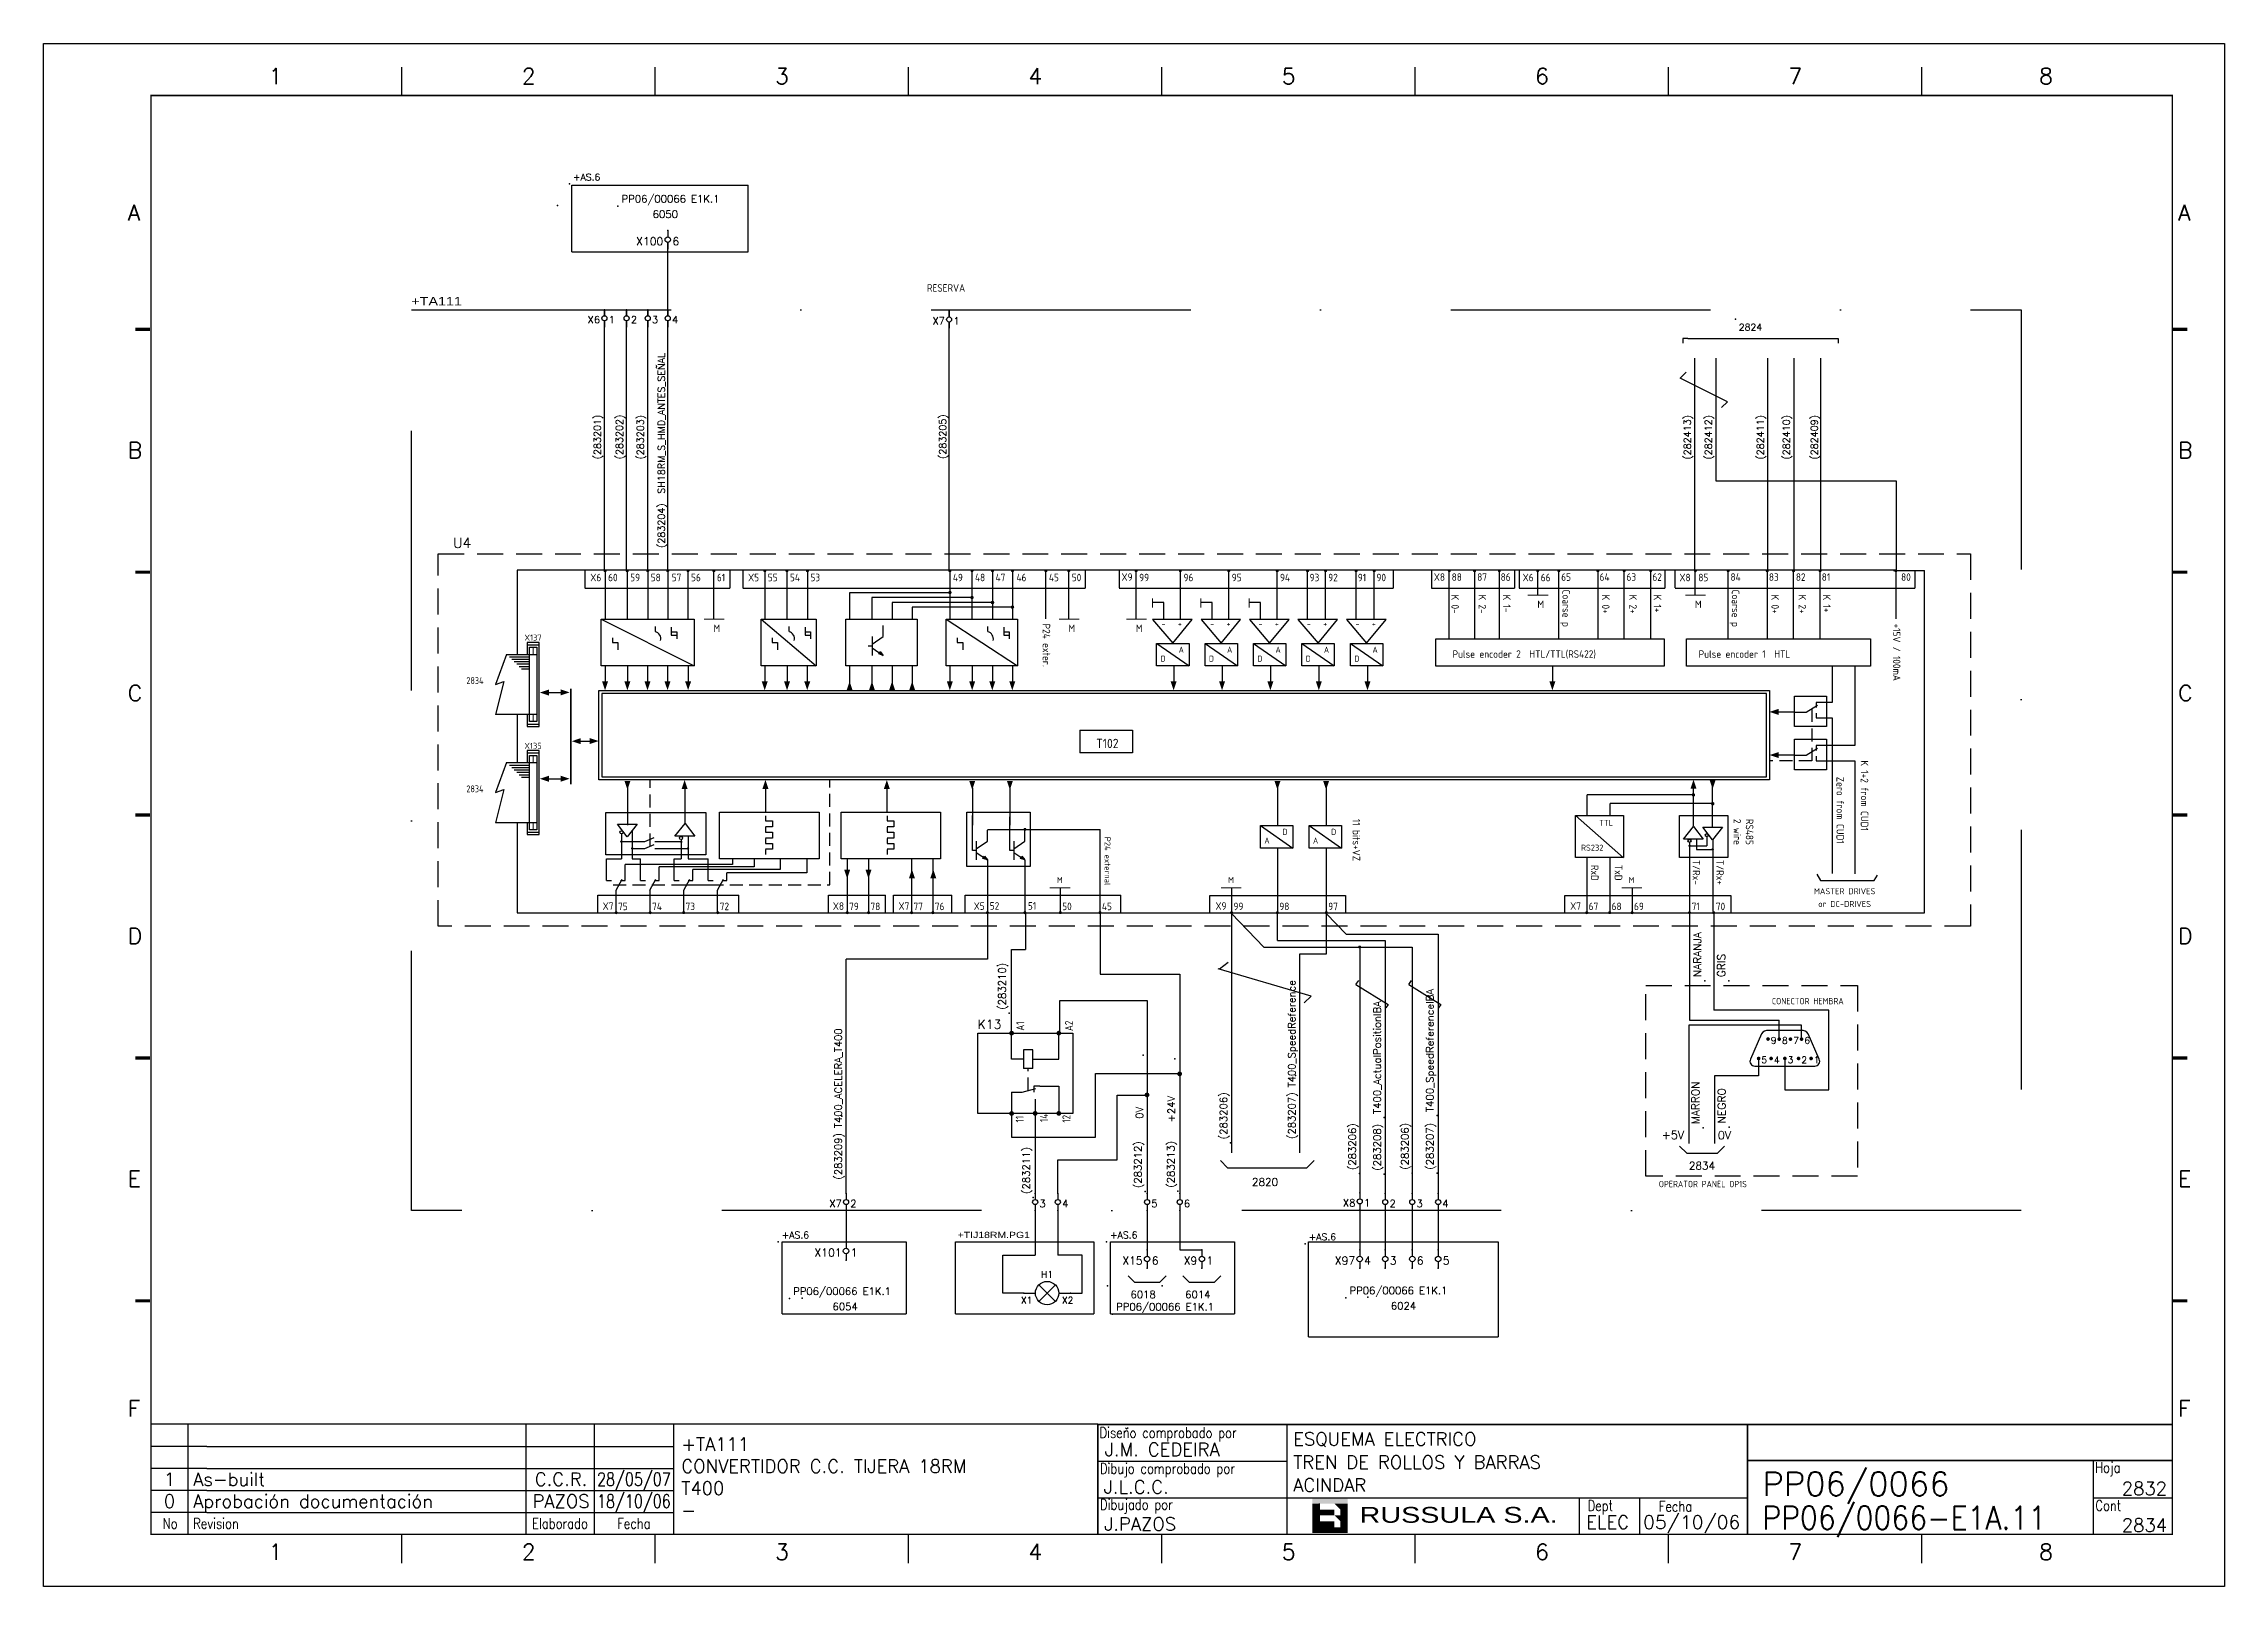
# Model space of a CAD drawing. Extents: x -4 to 416, y -4762 to 287.
# Drawn here: x -3.7 to 416.3, y -4465.2 to -4168.2 of the extents above; entities that cross this region are included whole.
import ezdxf
from ezdxf.enums import TextEntityAlignment as Align

# ---------------------------------------------------------------- set-up
doc = ezdxf.new("R2010")
doc.units = 0
doc.header["$LTSCALE"] = 10
doc.header["$MEASUREMENT"] = 0
for name, pattern in [('DASHDOT', [1, 0.5, -0.25, 0, -0.25]), ('DASHED', [0.75, 0.5, -0.25]), ('HIDDEN', [0.375, 0.25, -0.125]), ('LTY1', [0])]:
    doc.linetypes.add(name, pattern=pattern)
doc.layers.get('0').update_dxf_attribs({"linetype": 'CONTINUOUS'})
for name, color, linetype in [('1', 7, 'CONTINUOUS'), ('10', 5, 'CONTINUOUS'), ('2', 7, 'CONTINUOUS'), ('3', 8, 'CONTINUOUS'), ('6', 7, 'DASHDOT'), ('8', 1, 'CONTINUOUS'), ('9', 6, 'CONTINUOUS'), ('ATRIBUTOS', 6, 'CONTINUOUS'), ('DIBUJO', 7, 'CONTINUOUS'), ('NODE', 7, 'CONTINUOUS')]:
    doc.layers.add(name, color=color, linetype=linetype)
doc.styles.add('DIN', font='DIN.shx', dxfattribs={"width": 0.85})
doc.styles.add('HELVETICA', font='HELV.SHX')
doc.styles.add('ISO', font='ISO')
doc.styles.add('LABEL', font='SIMPLEX', dxfattribs={"width": 0.8, "height": 4})
doc.styles.add('ROMANS', font='romans')
doc.styles.get("Standard").update_dxf_attribs({"font": 'simplex'})

msp = doc.modelspace()

# ---------------------------------------------------------------- texts
at = {"style": 'ISO'}
for s, height, p in [('RESERVA', 1.445, (166.44, -4215.99)), ('X6', 1.445, (101.61, -4271.74)), ('60', 1.445, (105.04, -4271.74)), ('59', 1.445, (109.3, -4271.74)), ('58', 1.445, (113.25, -4271.74)), ('57', 1.445, (117.29, -4271.74)), ('56', 1.445, (121.01, -4271.74)), ('61', 1.445, (125.99, -4271.74)), ('X5', 1.445, (132, -4271.74)), ('55', 1.445, (135.8, -4271.74)), ('54', 1.445, (140.06, -4271.74)), ('53', 1.445, (144.01, -4271.74)), ('49', 1.445, (171.44, -4271.74)), ('48', 1.445, (175.7, -4271.74)), ('47', 1.445, (179.65, -4271.74)), ('46', 1.445, (183.69, -4271.74)), ('45', 1.445, (189.93, -4271.74)), ('50', 1.445, (194.34, -4271.74)), ('X9', 1.445, (203.92, -4271.66)), ('99', 1.445, (207.32, -4271.74)), ('96', 1.445, (215.86, -4271.74)), ('95', 1.445, (225.15, -4271.74)), ('94', 1.445, (234.44, -4271.74)), ('93', 1.445, (240.14, -4271.74)), ('92', 1.445, (243.73, -4271.74)), ('91', 1.445, (249.43, -4271.74)), ('90', 1.445, (253.02, -4271.74)), ('X8', 1.445, (264.07, -4271.66)), ('88', 1.445, (267.51, -4271.66)), ('87', 1.445, (272.42, -4271.66)), ('86', 1.445, (276.94, -4271.66)), ('X6', 1.445, (281.17, -4271.74)), ('66', 1.445, (284.66, -4271.74)), ('65', 1.445, (288.6, -4271.66)), ('64', 1.445, (295.99, -4271.66)), ('63', 1.445, (301.18, -4271.66)), ('62', 1.445, (306.16, -4271.66)), ('X8', 1.445, (311.37, -4271.74)), ('85', 1.445, (315.01, -4271.74)), ('84', 1.445, (321.21, -4271.66)), ('83', 1.445, (328.6, -4271.66)), ('82', 1.445, (333.8, -4271.66)), ('81', 1.445, (338.78, -4271.66)), ('80', 1.445, (354.06, -4271.66)), ('M', 1.45, (284.02, -4276.91)), ('M', 1.45, (314.37, -4276.91)), ('+', 1.16, (214.79, -4280.49)), ('+', 1.16, (224.12, -4280.49)), ('+', 1.16, (233.44, -4280.49)), ('+', 1.16, (242.77, -4280.49)), ('+', 1.16, (252.13, -4280.49)), ('M', 1.45, (125.35, -4281.52)), ('M', 1.45, (193.7, -4281.52)), ('M', 1.45, (206.68, -4281.52)), ('-', 1.16, (211.65, -4280.49)), ('-', 1.16, (220.98, -4280.49)), ('-', 1.16, (230.3, -4280.49)), ('-', 1.16, (239.63, -4280.49)), ('-', 1.16, (248.99, -4280.49)), ('D', 1.16, (211.43, -4287.21)), ('A', 1.16, (214.92, -4285.51)), ('D', 1.16, (220.75, -4287.21)), ('A', 1.16, (224.24, -4285.51)), ('D', 1.16, (230.08, -4287.21)), ('A', 1.16, (233.57, -4285.51)), ('D', 1.16, (239.4, -4287.21)), ('A', 1.16, (242.89, -4285.51)), ('D', 1.16, (248.76, -4287.21)), ('A', 1.16, (252.25, -4285.51)), ('Pulse encoder 2  HTL/TTL(RS422)', 1.445, (267.67, -4286.48)), ('Pulse encoder 1  HTL', 1.445, (315.07, -4286.48)), ('A', 1.16, (231.43, -4322.26)), ('D', 1.16, (234.93, -4320.56)), ('A', 1.16, (240.79, -4322.26)), ('D', 1.16, (244.29, -4320.56)), ('75', 1.445, (106.96, -4335.06)), ('74', 1.445, (113.51, -4335.06)), ('73', 1.445, (119.95, -4335.06)), ('72', 1.445, (126.54, -4335.06)), ('79', 1.445, (151.46, -4335.06)), ('78', 1.445, (155.57, -4335.06)), ('77', 1.445, (163.85, -4335.06)), ('76', 1.445, (167.96, -4335.06)), ('52', 1.445, (178.55, -4334.96)), ('51', 1.445, (185.89, -4334.96)), ('50', 1.445, (192.5, -4335.06)), ('45', 1.445, (200.14, -4335.06)), ('99', 1.445, (225.48, -4335.06)), ('98', 1.445, (234.31, -4335.06)), ('97', 1.445, (243.73, -4335.06)), ('67', 1.445, (293.89, -4335.06)), ('68', 1.445, (298.31, -4335.06)), ('69', 1.445, (302.62, -4335.06)), ('71', 1.445, (313.73, -4335.06)), ('70', 1.445, (318.38, -4335.06))]:
    msp.add_text(s, height=height, dxfattribs=at).set_placement(p)
for s, p in [('K 0-', (267.45, -4274.31)), ('K 2-', (272.7, -4274.31)), ('K 1-', (277.4, -4274.31)), ('Coarse p', (288.84, -4273.35)), ('K 0+', (296.47, -4274.31)), ('K 2+', (301.72, -4274.31)), ('K 1+', (306.42, -4274.31)), ('Coarse p', (321.46, -4273.35)), ('K 0+', (329.08, -4274.31)), ('K 2+', (334.33, -4274.31)), ('K 1+', (339.03, -4274.31)), ('P24 exter.', (188.74, -4279.88)), ('+15V / 100mA', (352.49, -4279.88)), ('K 1+2 from CUD1', (346.3, -4306.23)), ('Zero from CUD1', (341.62, -4309.36)), ('11 bits+VZ', (248.44, -4317.49)), ('2 wire', (321.8, -4317.49)), ('RS485', (324.15, -4317.49)), ('T/Rx-', (313.9, -4325.39)), ('T/Rx+', (318.47, -4325.39)), ('RxD', (294.34, -4326.34)), ('TxD', (298.91, -4326.34))]:
    msp.add_text(s, height=1.445, rotation=270, dxfattribs=at).set_placement(p)
for s, height, p in [('X137', 1.156, (90.59, -4283.16)), ('X135', 1.156, (90.59, -4304)), ('T102', 1.806, (201.19, -4303.87)), ('TTL', 1.156, (297.24, -4318.83)), ('RS232', 1.156, (294.57, -4323.61)), ('M', 1.16, (192.03, -4329.83)), ('M', 1.16, (225.01, -4329.83)), ('M', 1.16, (302.15, -4329.83)), ('MASTER DRIVES', 1.156, (343.19, -4331.99)), ('or DC-DRIVES', 1.156, (343.19, -4334.44)), ('CONECTOR HEMBRA', 1.2312, (336.09, -4353.18)), ('OPERATOR PANEL OP1S', 1.2312, (315.88, -4388.4))]:
    msp.add_text(s, height=height, dxfattribs=at).set_placement(p, align=Align.CENTER)
at = {"color": 1, "style": 'DIN', "width": 0.85}
for p in [(81.04, -4291.52), (81.04, -4312.36)]:
    msp.add_text('2834', height=1.314, dxfattribs=at).set_placement(p, align=Align.RIGHT)
at = {"style": 'ISO'}
msp.add_text('P24 external', height=1.156, rotation=270, dxfattribs=at).set_placement((200.65, -4325.61), align=Align.CENTER)
for s, p in [('X7', (106.07, -4335)), ('X8', (150.48, -4335)), ('X7', (163.05, -4335)), ('X5', (177.57, -4335)), ('X9', (224.14, -4334.98)), ('X7', (292.41, -4334.98))]:
    msp.add_text(s, height=1.445, dxfattribs=at).set_placement(p, align=Align.RIGHT)
at = {"color": 1, "style": 'DIN', "width": 0.85}
for s, p in [('A1', (185.19, -4358.26)), ('A2', (194.59, -4358.33))]:
    msp.add_text(s, height=1.555, rotation=90, dxfattribs=at).set_placement(p)
for s, p in [('11', (185.11, -4374.66)), ('14', (189.76, -4374.26)), ('12', (194.09, -4374.48))]:
    msp.add_text(s, height=1.555, rotation=90, dxfattribs=at).set_placement(p, align=Align.RIGHT)
at = {"char_height": 1.3, "width": 1.3663, "attachment_point": 1, "style": 'ROMANS'}
for s, insert in [('9', (328.96, -4359.48)), ('8', (331.11, -4359.5)), ('7', (333.28, -4359.5)), ('6', (335.42, -4359.5)), ('5', (327.15, -4363.23)), ('4', (329.55, -4363.23)), ('3', (332.2, -4363.23)), ('2', (334.84, -4363.23)), ('1', (337.25, -4363.23))]:
    msp.add_mtext(s, dxfattribs=dict(at, insert=insert))
at = {"layer": '2', "color": 6}
for s, p in [('(283204)  SH18RM_S_HMD_ANTES_SEÑAL', (115.95, -4265.32)), ('(283201)', (103.63, -4248.26)), ('(283202)', (107.91, -4248.25)), ('(283203)', (111.92, -4248.29)), ('(283205)', (170.12, -4248.18)), ('(282413)', (313.59, -4248.3)), ('(282412)', (317.63, -4248.3)), ('(282411)', (327.62, -4248.3)), ('(282410)', (332.65, -4248.3)), ('(282409)', (338, -4248.3))]:
    msp.add_text(s, height=1.35, rotation=90, dxfattribs=at).set_placement(p)
for s, height, p in [('U4', 1.97, (75.16, -4265.33)), ('K13', 1.749, (176.2, -4357.9)), ('+5V', 1.574, (307.96, -4379.13)), ('0V', 1.574, (318.76, -4379.17))]:
    msp.add_text(s, height=height, dxfattribs=at).set_placement(p)
at = {"layer": '2', "color": 1}
for s, p in [('2834', (313.18, -4385)), ('2820', (229.03, -4388.13))]:
    msp.add_text(s, height=1.478, dxfattribs=at).set_placement(p)

# ---------------------------------------------------------------- blocks, each defined once
blk = doc.blocks.new('ITEM')
at = {"layer": 'ATRIBUTOS', "style": 'HELVETICA', "width": 1.2}
blk.add_attdef('ITEM', (0, 1.25), '', height=2.5, dxfattribs=at)
blk = doc.blocks.new('NOD', base_point=(237.5, 170))
at = {"layer": 'NODE'}
blk.add_point((237.5, 170), dxfattribs=at)
blk = doc.blocks.new('$PP313')
at = {"layer": '2'}
blk.add_blockref('NOD', (0, 0), dxfattribs=at)
at = {"layer": '8'}
blk.add_attdef('1A', (1, -3.325), '', height=2.15, dxfattribs=at)
at = {"layer": '9'}
blk.add_attdef('ID', (1, 1), '', height=2.15, dxfattribs=at)
blk = doc.blocks.new('PAGINA')
at = {"layer": '2'}
blk.add_blockref('NOD', (-1, -1), dxfattribs=at)
at = {"layer": '8', "style": 'ROMANS'}
blk.add_attdef('NPA', (0, -4.325), '', height=2, dxfattribs=at)
at = {"layer": '9', "style": 'ROMANS'}
blk.add_attdef('NP', (0, 0), '', height=2, dxfattribs=at)
blk = doc.blocks.new('$081001')
at = {"layer": '2'}
for p, q in [((0, 0), (3.75, 0)), ((4.85, -2.65), (10.15, 2.65)), ((4.85, 2.65), (10.15, -2.65)), ((11.25, 0), (15, 0))]:
    blk.add_line(p, q, dxfattribs=at)
blk.add_circle((7.5, 0), 3.75, dxfattribs=at)
for p in [(0, 0), (15, 0)]:
    blk.add_blockref('NOD', p, dxfattribs=at)
at = {"layer": '8'}
blk.add_attdef('1A', text='', height=2.15, dxfattribs=at).set_placement((2.75, -3.32), align=Align.RIGHT)
blk.add_attdef('2A', (12.25, -3.32), '', height=2.15, dxfattribs=at)
at = {"layer": '9'}
blk.add_attdef('ID', text='', height=2.15, dxfattribs=at).set_placement((7.5, 4.93), align=Align.CENTER)
blk = doc.blocks.new('$$PLD12C')
for p, q in [((0, 2.5), (0, 0.75)), ((0, -0.75), (0, -2.5))]:
    blk.add_line(p, q)
at = {"layer": '2'}
blk.add_circle((0, 0), 0.75, dxfattribs=at)
for p in [(0, 2.5), (0, -2.5)]:
    blk.add_blockref('NOD', p, dxfattribs=at)
at = {"layer": '8'}
blk.add_attdef('*A', (1.25, -1.5), '', height=2.15, dxfattribs=at)
at = {"layer": '9'}
blk.add_attdef('ID', text='', height=2.15, dxfattribs=at).set_placement((-1.25, -1.5), align=Align.RIGHT)
blk = doc.blocks.new('newcajec')
at = {"layer": '1'}
for p, q in [((179.4, 20.85), (0.13, 20.85)), ((7, 20.85), (7, 0)), ((71, 20.85), (71, 0)), ((84, 20.85), (84, 0.09)), ((99, 20.85), (99, 0)), ((215.2, 20.8), (215.2, 0)), ((10.6, 16.64), (0, 16.64)), ((10.6, 16.64), (99, 16.64)), ((184.64, 20.18), (184.81, 20.01)), ((184.81, 20.01), (185.18, 20.25)), ((10.6, 12.48), (0, 12.48)), ((10.6, 12.48), (99, 12.48)), ((179.4, 13.87), (215.2, 13.87)), ((368, 14.06), (368, 0)), ((10.6, 8.32), (0, 8.32)), ((10.6, 8.32), (99, 8.32)), ((10.6, 4.16), (0, 4.16)), ((10.6, 4.16), (99, 4.16)), ((179.4, 6.93), (267.63, 6.93)), ((267.63, 6.93), (302.5, 6.93)), ((270.63, 6.91), (270.63, 0)), ((282.07, 6.93), (282.07, 0)), ((368, 6.93), (383, 6.93))]:
    blk.add_line(p, q, dxfattribs=at)
for points in [[(47.5, 272.5, 0.3, 0.3, 0), (47.5, 277.91, 0.3, 0.3, 0)], [(95.5, 272.5, 0.3, 0.3, 0), (95.5, 277.91, 0.3, 0.3, 0)], [(143.5, 272.5, 0.3, 0.3, 0), (143.5, 277.91, 0.3, 0.3, 0)], [(191.5, 272.5, 0.3, 0.3, 0), (191.5, 277.91, 0.3, 0.3, 0)], [(239.5, 272.5, 0.3, 0.3, 0), (239.5, 277.91, 0.3, 0.3, 0)], [(287.5, 272.5, 0.3, 0.3, 0), (287.5, 277.91, 0.3, 0.3, 0)], [(335.5, 272.5, 0.3, 0.3, 0), (335.5, 277.91, 0.3, 0.3, 0)], [(-2.99, 228.23, 0.6, 0.6, 0), (-0.18, 228.23, 0.6, 0.6, 0)], [(383.01, 228.23, 0.6, 0.6, 0), (385.82, 228.23, 0.6, 0.6, 0)], [(-2.99, 182.23, 0.6, 0.6, 0), (-0.18, 182.23, 0.6, 0.6, 0)], [(383.01, 182.23, 0.6, 0.6, 0), (385.82, 182.23, 0.6, 0.6, 0)], [(-2.99, 136.23, 0.6, 0.6, 0), (-0.18, 136.23, 0.6, 0.6, 0)], [(383.01, 136.23, 0.6, 0.6, 0), (385.82, 136.23, 0.6, 0.6, 0)], [(-2.99, 90.23, 0.6, 0.6, 0), (-0.18, 90.23, 0.6, 0.6, 0)], [(383.01, 90.23, 0.6, 0.6, 0), (385.82, 90.23, 0.6, 0.6, 0)], [(-2.99, 44.23, 0.6, 0.6, 0), (-0.18, 44.23, 0.6, 0.6, 0)], [(383.01, 44.23, 0.6, 0.6, 0), (385.82, 44.23, 0.6, 0.6, 0)], [(383, 20.8, 0.3, 0.3, 0), (179.4, 20.8, 0.3, 0.3, 0), (179.4, 0, 0.3, 0.3, 0)], [(302.5, 20.8, 0.3, 0.3, 0), (302.5, 0, 0.3, 0.3, 0)], [(302.5, 14, 0.3, 0.3, 0), (383, 14, 0.3, 0.3, 0)], [(47.5, -5.5, 0.3, 0.3, 0), (47.5, -0.09, 0.3, 0.3, 0)], [(95.5, -5.5, 0.3, 0.3, 0), (95.5, -0.09, 0.3, 0.3, 0)], [(143.5, -5.5, 0.3, 0.3, 0), (143.5, -0.09, 0.3, 0.3, 0)], [(191.5, -5.5, 0.3, 0.3, 0), (191.5, -0.09, 0.3, 0.3, 0)], [(239.5, -5.5, 0.3, 0.3, 0), (239.5, -0.09, 0.3, 0.3, 0)], [(287.5, -5.5, 0.3, 0.3, 0), (287.5, -0.09, 0.3, 0.3, 0)], [(335.5, -5.5, 0.3, 0.3, 0), (335.5, -0.09, 0.3, 0.3, 0)]]:
    blk.add_lwpolyline(points, format="xyseb", dxfattribs=at)
at = {"layer": '1', "const_width": 0.3}
blk.add_lwpolyline([(0, 0), (0, 272.5), (383, 272.5), (383, 0)], close=True, dxfattribs=at)
at = {"layer": '2', "color": 14}
for p, q in [((221.42, 4.69), (221.42, 5.81)), ((221.42, 2.47), (221.42, 3.58))]:
    blk.add_line(p, q, dxfattribs=at)
for points in [[(220.05, 5.81), (220.05, 6.92), (226.74, 5.81), (226.74, 6.92)], [(221.42, 2.47), (220.05, 2.47), (221.42, 5.81), (220.05, 5.81)], [(221.42, 4.69), (224.25, 4.69), (221.42, 3.58), (224.25, 3.58)], [(224.25, 5.81), (225.37, 5.81), (225.37, 4.69)], [(225.37, 5.81), (226.74, 5.81), (225.37, 1.35), (226.74, 1.35)], [(224.25, 0.24), (224.25, 2.47), (220.05, 0.24), (220.05, 2.47)], [(224.25, 3.58), (225.37, 3.58), (225.37, 2.47)], [(226.74, 1.35), (226.74, 0.24), (224.25, 1.35), (224.25, 0.24)]]:
    blk.add_solid(points, dxfattribs=at)
at = {"layer": '1', "style": 'ROMANS'}
for s, p in [('1', (22.29, 274.68)), ('2', (70.29, 274.68)), ('3', (118.29, 274.68)), ('4', (166.29, 274.68)), ('5', (214.29, 274.68)), ('6', (262.29, 274.68)), ('7', (310.29, 274.68)), ('8', (357.79, 274.68)), ('A', (-4.37, 248.84)), ('A', (384.13, 248.84)), ('B', (-4.37, 203.84)), ('B', (384.13, 203.84)), ('C', (-4.37, 157.84)), ('C', (384.13, 157.84)), ('D', (-4.37, 111.84)), ('D', (384.13, 111.84)), ('E', (-4.37, 65.84)), ('E', (384.13, 65.84)), ('F', (-4.37, 22.34)), ('F', (384.13, 22.34)), ('1', (22.29, -4.82)), ('2', (70.29, -4.82)), ('3', (118.29, -4.82)), ('4', (166.29, -4.82)), ('5', (214.29, -4.82)), ('6', (262.29, -4.82)), ('7', (310.29, -4.82)), ('8', (357.79, -4.82))]:
    blk.add_text(s, height=3, dxfattribs=at).set_placement(p)
at = {"layer": '1', "style": 'LABEL', "width": 0.8}
for s, p in [('Diseno comprobado por', (179.73, 18.27)), ('Dibujo comprobado por', (179.81, 11.47)), ('Hoja', (368.38, 11.66)), ('Dibujado por', (179.83, 4.64)), ('Fecha', (285.71, 4.3)), ('Cont', (368.43, 4.46)), ('No', (2.23, 1.05)), ('Revision', (8, 1.05))]:
    blk.add_text(s, height=2, dxfattribs=at).set_placement(p)
for s, p in [('Dept', (274.61, 4.44)), ('Elaborado', (77.5, 1.05)), ('Fecha', (91.5, 1.05))]:
    blk.add_text(s, height=2, dxfattribs=at).set_placement(p, align=Align.CENTER)
at = {"layer": '10', "style": 'ROMANS'}
for tag, p in [('REV41', (3.5, 18.74)), ('REV43', (77.7, 18.74)), ('REV31', (3.5, 14.58)), ('REV33', (77.7, 14.58)), ('REV21', (3.5, 10.42)), ('REV23', (77.7, 10.42)), ('REV11', (3.5, 6.27)), ('REV13', (77.7, 6.27))]:
    blk.add_attdef(tag, text='', height=2.5, dxfattribs=at).set_placement(p, align=Align.MIDDLE)
for tag, p, height in [('REV42', (8, 17.49), 2.5), ('SHEETNAME1', (100.5, 15.83), 2.5), ('DESIGNCHECK', (180.74, 14.83), 2.5), ('DOCUMENTTYPE', (216.43, 16.8), 2.5), ('NOTA', (305.32, 15.8), 3), ('REV32', (8, 13.33), 2.5), ('SHEETNAME2', (100.5, 11.67), 2.5), ('OBJECT', (216.43, 12.4), 2.5), ('REV22', (8, 9.17), 2.5), ('SHEETNAME3', (100.5, 7.51), 2.5), ('DRAWINGCHECK', (180.53, 7.71), 2.5), ('CUSTOMER', (216.43, 8.08), 2.5), ('ORDER', (305.32, 7.3), 4.5), ('REV12', (8, 5.01), 2.5), ('SHEETNAME4', (100.5, 3.35), 2.5), ('DOCUMENT_ID', (305.32, 0.93), 4.4), ('USER', (180.63, 0.71), 2.5), ('DEPARTMENT', (271.93, 1.05), 2.5)]:
    blk.add_attdef(tag, p, '', height=height, dxfattribs=at)
for tag, width, p, p2 in [('REV44', 1.221199, (84.53, 17.49), (98.48, 17.49)), ('REV34', 1.221199, (84.53, 13.33), (98.48, 13.33)), ('REV24', 1.221199, (84.53, 9.17), (98.48, 9.17)), ('REV14', 1.221199, (84.53, 5.01), (98.48, 5.01)), ('CREATED2', 7.039915, (282.71, 1.05), (301.14, 1.05))]:
    blk.add_attdef(tag, text='', height=2.5, dxfattribs=dict(at, width=width)).set_placement(p, p2, align=Align.FIT)
for tag, p in [('SHEET', (382, 7.43)), ('NEXTSHEET', (382, 0.5))]:
    blk.add_attdef(tag, text='', height=2.5, dxfattribs=at).set_placement(p, align=Align.RIGHT)
at = {"layer": 'DIBUJO', "color": 14, "style": 'HELVETICA', "width": 1.3}
blk.add_text('RUSSULA S.A.', height=3, dxfattribs=at).set_placement((229, 2.19))

# ---------------------------------------------------------------- linework, layer by layer
at = {"linetype": 'DASHED'}
for p, q in [((72.32, -4266.46), (367.43, -4266.46)), ((72.32, -4338.14), (72.32, -4266.46)), ((367.43, -4266.46), (367.43, -4338.14)), ((367.43, -4338.14), (72.32, -4338.14))]:
    msp.add_line(p, q, dxfattribs=at)
for p, q in [((352.89, -4269.63), (87.51, -4269.63)), ((104.46, -4269.72), (104.46, -4278.97)), ((108.72, -4269.72), (108.72, -4278.97)), ((112.67, -4269.72), (112.67, -4278.97)), ((116.53, -4269.72), (116.53, -4278.97)), ((120.43, -4278.99), (120.43, -4269.72)), ((125.41, -4278.99), (125.41, -4269.72)), ((135.22, -4269.72), (135.22, -4278.97)), ((139.48, -4269.72), (139.48, -4278.97)), ((143.43, -4269.72), (143.43, -4278.97)), ((170.86, -4269.72), (170.86, -4278.97)), ((175.12, -4269.72), (175.12, -4278.97)), ((179.07, -4269.72), (179.07, -4278.97)), ((182.93, -4269.72), (182.93, -4278.97)), ((189.35, -4278.99), (189.35, -4269.72)), ((193.76, -4278.99), (193.76, -4269.72)), ((206.74, -4278.99), (206.74, -4269.72)), ((215.25, -4278.99), (215.25, -4269.72)), ((224.58, -4278.99), (224.58, -4269.72)), ((233.9, -4278.99), (233.9, -4269.72)), ((239.74, -4278.99), (239.74, -4269.72)), ((243.23, -4278.99), (243.23, -4269.72)), ((249.1, -4278.99), (249.1, -4269.72)), ((252.59, -4278.99), (252.59, -4269.72)), ((267.05, -4282.69), (267.05, -4269.72)), ((271.96, -4282.69), (271.96, -4269.72)), ((276.71, -4282.69), (276.71, -4269.72)), ((284.08, -4274.4), (284.08, -4269.72)), ((288.14, -4282.69), (288.14, -4269.72)), ((295.7, -4282.69), (295.7, -4269.72)), ((300.73, -4282.69), (300.73, -4269.72)), ((305.88, -4282.69), (305.88, -4269.72)), ((314.43, -4274.4), (314.43, -4269.72)), ((320.76, -4282.69), (320.76, -4269.72)), ((328.32, -4282.69), (328.32, -4269.72)), ((333.34, -4282.69), (333.34, -4269.72)), ((338.49, -4282.69), (338.49, -4269.72)), ((353.11, -4278.99), (353.11, -4269.72)), ((151.56, -4273.95), (151.56, -4278.96)), ((155.85, -4274.88), (155.85, -4278.96)), ((159.74, -4275.84), (159.74, -4278.96)), ((163.59, -4276.71), (163.59, -4278.96)), ((217.54, -4279.07), (209.91, -4279.07)), ((209.91, -4279.07), (213.79, -4283.65)), ((213.79, -4283.65), (217.54, -4279.07)), ((226.86, -4279.07), (219.23, -4279.07)), ((219.23, -4279.07), (223.12, -4283.65)), ((223.12, -4283.65), (226.86, -4279.07)), ((236.19, -4279.07), (228.56, -4279.07)), ((228.56, -4279.07), (232.44, -4283.65)), ((232.44, -4283.65), (236.19, -4279.07)), ((245.51, -4279.07), (237.88, -4279.07)), ((237.88, -4279.07), (241.77, -4283.65)), ((241.77, -4283.65), (245.51, -4279.07)), ((254.87, -4279.07), (247.24, -4279.07)), ((247.24, -4279.07), (251.13, -4283.65)), ((251.13, -4283.65), (254.87, -4279.07)), ((89.46, -4283.5), (89.46, -4285.81)), ((91.77, -4283.5), (89.46, -4283.5)), ((89.46, -4283.96), (91.77, -4283.96)), ((91.77, -4299.68), (91.77, -4283.5)), ((85.49, -4285.81), (91.32, -4285.81)), ((89.93, -4286.35), (86.05, -4286.35)), ((89.89, -4286.81), (86.51, -4286.81)), ((89.85, -4287.27), (86.98, -4287.27)), ((89.82, -4287.73), (87.44, -4287.73)), ((89.78, -4288.2), (87.9, -4288.2)), ((89.92, -4298.76), (89.92, -4284.42)), ((89.92, -4284.42), (91.31, -4284.42)), ((91.31, -4284.42), (91.31, -4298.76)), ((104.47, -4288.06), (104.47, -4291.49)), ((108.77, -4288.06), (108.77, -4291.49)), ((112.65, -4288.06), (112.65, -4291.49)), ((116.51, -4288.06), (116.51, -4291.49)), ((120.47, -4288.06), (120.47, -4291.49)), ((135.23, -4288.06), (135.23, -4291.49)), ((139.53, -4288.06), (139.53, -4291.49)), ((143.41, -4288.06), (143.41, -4291.49)), ((151.56, -4288.06), (151.56, -4291.49)), ((155.85, -4288.06), (155.85, -4291.49)), ((159.74, -4288.06), (159.74, -4291.49)), ((163.59, -4288.06), (163.59, -4291.49)), ((170.87, -4288.06), (170.87, -4291.49)), ((175.17, -4288.06), (175.17, -4291.49)), ((179.05, -4288.06), (179.05, -4291.49)), ((182.91, -4288.06), (182.91, -4291.49)), ((213.97, -4288.06), (213.97, -4291.49)), ((223.3, -4288.06), (223.3, -4291.49)), ((232.62, -4288.06), (232.62, -4291.49)), ((241.95, -4288.06), (241.95, -4291.49)), ((251.31, -4288.06), (251.31, -4291.49)), ((286.93, -4288.06), (286.93, -4291.49)), ((340.81, -4288.06), (340.81, -4295.05)), ((89.75, -4288.66), (88.36, -4288.66)), ((83.36, -4297.32), (91.32, -4297.32)), ((89.46, -4297.37), (89.46, -4299.68)), ((89.46, -4299.22), (91.77, -4299.22)), ((89.46, -4299.68), (91.77, -4299.68)), ((91.31, -4298.76), (89.92, -4298.76)), ((333.41, -4296.91), (329.99, -4296.91)), ((340.81, -4298), (340.81, -4327.99)), ((89.46, -4304.34), (89.46, -4306.65)), ((91.77, -4304.34), (89.46, -4304.34)), ((89.46, -4304.8), (91.77, -4304.8)), ((91.77, -4320.52), (91.77, -4304.34)), ((85.49, -4306.65), (91.32, -4306.65)), ((89.93, -4307.19), (86.05, -4307.19)), ((89.89, -4307.65), (86.51, -4307.65)), ((89.85, -4308.11), (86.98, -4308.11)), ((89.82, -4308.57), (87.44, -4308.57)), ((89.78, -4309.04), (87.9, -4309.04)), ((89.92, -4319.6), (89.92, -4305.26)), ((89.92, -4305.26), (91.31, -4305.26)), ((91.31, -4305.26), (91.31, -4319.6)), ((333.41, -4305.22), (329.99, -4305.22)), ((89.75, -4309.5), (88.36, -4309.5)), ((108.79, -4311.52), (108.79, -4318.67)), ((119.79, -4311.52), (119.79, -4316.22)), ((135.35, -4311.52), (135.35, -4316.22)), ((158.73, -4311.52), (158.73, -4316.22)), ((175.19, -4311.52), (175.19, -4318.67)), ((182.42, -4311.52), (182.42, -4318.67)), ((233.98, -4311.52), (233.98, -4318.67)), ((243.34, -4311.52), (243.34, -4318.67)), ((314.06, -4318.88), (314.06, -4311.19)), ((317.77, -4319.04), (317.77, -4311.19)), ((119.79, -4313.7), (119.79, -4318.4)), ((175.2, -4323.6), (175.2, -4316.86)), ((182.42, -4323.6), (182.42, -4317.09)), ((83.36, -4318.16), (91.32, -4318.16)), ((89.46, -4318.21), (89.46, -4320.52)), ((89.46, -4320.06), (91.77, -4320.06)), ((89.46, -4320.52), (91.77, -4320.52)), ((91.31, -4319.6), (89.92, -4319.6)), ((106.84, -4318.51), (110.63, -4318.51)), ((108.7, -4320.95), (106.84, -4318.51)), ((110.63, -4318.51), (108.7, -4320.95)), ((117.92, -4320.81), (119.86, -4318.37)), ((121.72, -4320.81), (117.92, -4320.81)), ((119.86, -4318.37), (121.72, -4320.81)), ((312.14, -4321.36), (314.07, -4318.92)), ((315.93, -4321.36), (312.14, -4321.36)), ((314.07, -4318.92), (315.93, -4321.36)), ((315.87, -4319.06), (319.67, -4319.06)), ((317.73, -4321.5), (315.87, -4319.06)), ((319.67, -4319.06), (317.73, -4321.5)), ((233.98, -4323.28), (233.98, -4335.52)), ((243.34, -4323.28), (243.34, -4335.52)), ((192.13, -4330.75), (192.13, -4335.43)), ((225.11, -4330.75), (225.11, -4335.43)), ((302.25, -4330.75), (302.25, -4335.43)), ((178.09, -4335.54), (178.09, -4344.48)), ((178.09, -4335.54), (178.09, -4342.15)), ((225.11, -4335.68), (231.3, -4342.16)), ((233.94, -4340.92), (233.94, -4335.54)), ((243.34, -4335.68), (247.18, -4339.69)), ((313.3, -4335.55), (313.3, -4356.22)), ((231.3, -4342.16), (253.26, -4342.16)), ((233.94, -4340.92), (254.71, -4340.92)), ((247.18, -4339.69), (264.9, -4339.69)), ((249.79, -4342.16), (249.79, -4387.13)), ((253.26, -4342.16), (259.92, -4342.16)), ((254.71, -4340.92), (254.71, -4387.13)), ((259.92, -4342.16), (259.92, -4387.13)), ((264.9, -4339.69), (264.9, -4387.13)), ((249.07, -4349.35), (249.64, -4348.61)), ((249.07, -4349.35), (255.29, -4353.2)), ((259.23, -4349.35), (259.8, -4348.61)), ((259.23, -4349.35), (265.45, -4353.2)), ((255.29, -4353.2), (254.81, -4353.85)), ((265.45, -4353.2), (264.97, -4353.85)), ((340.12, -4354.34), (317.97, -4354.34)), ((340.12, -4369.63), (340.12, -4354.34)), ((182.75, -4363.73), (182.75, -4358.73)), ((191.84, -4363.73), (191.84, -4358.73)), ((334.9, -4357.22), (313.19, -4357.22)), ((313.19, -4357.22), (313.19, -4375.05)), ((313.3, -4356.22), (330.59, -4356.22)), ((330.59, -4359.89), (330.59, -4356.22)), ((334.9, -4359.89), (334.9, -4357.22)), ((188.2, -4363.73), (191.84, -4363.73)), ((326.62, -4363.61), (326.62, -4366.97)), ((331.67, -4363.61), (331.67, -4369.63)), ((326.62, -4366.97), (318.12, -4366.97)), ((318.12, -4366.97), (318.12, -4375.05)), ((182.75, -4370.1), (184.79, -4370.1)), ((182.75, -4370.1), (182.75, -4374.19)), ((184.79, -4370.1), (187.43, -4369.39)), ((187.06, -4368.96), (187.06, -4370.1)), ((188.2, -4368.96), (187.06, -4368.96)), ((188.2, -4368.96), (191.84, -4368.96)), ((191.84, -4368.96), (191.84, -4374.19)), ((331.67, -4369.63), (340.12, -4369.63)), ((312.77, -4381.87), (311.38, -4380.48)), ((318.68, -4381.87), (320.07, -4380.48)), ((224.36, -4384.64), (222.97, -4383.25)), ((224.36, -4384.64), (239.6, -4384.64)), ((239.6, -4384.64), (241, -4383.25)), ((312.77, -4381.87), (318.68, -4381.87)), ((206.4, -4406.68), (205.17, -4405.45)), ((211.31, -4406.68), (212.54, -4405.45)), ((216.94, -4406.68), (215.71, -4405.45)), ((219.4, -4402.75), (219.4, -4403.99)), ((221.86, -4406.68), (223.08, -4405.45)), ((206.4, -4406.68), (211.31, -4406.68)), ((216.94, -4406.68), (221.86, -4406.68))]:
    msp.add_line(p, q)
at = {"color": 3}
for p, q in [((100.57, -4269.72), (100.57, -4273.02)), ((128.5, -4269.72), (128.5, -4273.07)), ((131.01, -4269.72), (131.01, -4273.02)), ((196.92, -4269.72), (196.92, -4273.07)), ((203.44, -4269.72), (203.44, -4273.02)), ((256.26, -4269.72), (256.26, -4273.07)), ((263.64, -4269.72), (263.64, -4273.07)), ((279.59, -4269.73), (279.59, -4273.04)), ((280.5, -4269.73), (280.5, -4273.04)), ((308.54, -4269.72), (308.54, -4273.07)), ((310.51, -4269.72), (310.51, -4273.02)), ((356.68, -4269.72), (356.68, -4273.07)), ((100.57, -4273.07), (123.52, -4273.07)), ((123.1, -4273.07), (128.5, -4273.07)), ((131.01, -4273.07), (147.73, -4273.07)), ((144.61, -4273.07), (186.69, -4273.07)), ((184.67, -4273.07), (193.15, -4273.07)), ((192.3, -4273.07), (196.92, -4273.07)), ((203.44, -4273.07), (231.1, -4273.07)), ((229.09, -4273.07), (237.56, -4273.07)), ((236.72, -4273.07), (256.26, -4273.07)), ((263.64, -4273.07), (279.59, -4273.07)), ((280.5, -4273.07), (308.54, -4273.07)), ((310.52, -4273.07), (356.68, -4273.07)), ((103.25, -4292.76), (328.73, -4292.76)), ((103.25, -4309.97), (103.25, -4292.76)), ((328.15, -4293.34), (103.82, -4293.34)), ((103.82, -4293.34), (103.82, -4309.39)), ((328.15, -4309.39), (328.15, -4293.34)), ((328.73, -4292.76), (328.73, -4309.97)), ((195.92, -4300.42), (206.04, -4300.42)), ((195.92, -4300.42), (195.92, -4304.75)), ((206.04, -4300.42), (206.04, -4304.75)), ((206.04, -4304.75), (195.92, -4304.75)), ((328.73, -4309.97), (103.25, -4309.97)), ((103.82, -4309.39), (328.15, -4309.39)), ((103.07, -4332.19), (114.05, -4332.19)), ((103.07, -4335.54), (103.07, -4332.19)), ((111.1, -4332.19), (130.2, -4332.19)), ((130.2, -4335.54), (130.2, -4332.19)), ((147.48, -4332.19), (158.46, -4332.19)), ((147.48, -4335.54), (147.48, -4332.19)), ((158.46, -4335.54), (158.46, -4332.19)), ((160.01, -4332.19), (171.25, -4332.19)), ((160.01, -4335.54), (160.01, -4332.19)), ((171.25, -4335.54), (171.25, -4332.19)), ((173.78, -4332.19), (203.78, -4332.19)), ((173.78, -4335.54), (173.78, -4332.19)), ((203.78, -4335.54), (203.78, -4332.19)), ((220.91, -4335.54), (220.91, -4332.23)), ((220.91, -4332.25), (247.09, -4332.25)), ((247.13, -4335.54), (247.13, -4332.23)), ((289.27, -4335.54), (289.27, -4332.23)), ((289.27, -4332.25), (321.27, -4332.25)), ((321.31, -4335.54), (321.31, -4332.23)), ((176.28, -4358.73), (194.56, -4358.73)), ((176.28, -4374.19), (176.28, -4358.73)), ((194.56, -4358.73), (194.56, -4374.19)), ((194.56, -4374.19), (176.28, -4374.19))]:
    msp.add_line(p, q, dxfattribs=at)
at = {"linetype": 'LTY1'}
for p, q in [((155.87, -4282.39), (155.87, -4286)), ((155.87, -4283.83), (158.04, -4282.39)), ((158.04, -4282.39), (158.04, -4280.25)), ((155.87, -4284.21), (155.15, -4284.21)), ((155.87, -4284.56), (158.04, -4286)), ((157.17, -4285.71), (157.46, -4285.28)), ((158.04, -4286), (157.17, -4285.71)), ((157.46, -4285.28), (158.04, -4286)), ((175.92, -4323.23), (178.09, -4321.78)), ((175.92, -4321.78), (175.92, -4325.4)), ((178.09, -4321.78), (178.09, -4319.64)), ((178.12, -4319.5), (199.78, -4319.5)), ((183.15, -4323.23), (185.31, -4321.78)), ((183.15, -4321.78), (183.15, -4325.4)), ((185.31, -4321.78), (185.31, -4319.76)), ((175.92, -4323.6), (175.2, -4323.6)), ((175.92, -4323.95), (178.09, -4325.4)), ((177.23, -4325.11), (177.51, -4324.67)), ((178.09, -4325.4), (177.23, -4325.11)), ((177.51, -4324.67), (178.09, -4325.4)), ((178.09, -4325.4), (178.09, -4335.54)), ((183.15, -4323.6), (182.42, -4323.6)), ((183.15, -4323.95), (185.31, -4325.4)), ((184.45, -4325.11), (184.73, -4324.67)), ((185.31, -4325.4), (184.45, -4325.11)), ((184.73, -4324.67), (185.31, -4325.4)), ((185.31, -4325.42), (185.31, -4335.54))]:
    msp.add_line(p, q, dxfattribs=at)
at = {"linetype": 'Continuous'}
for p, q in [((85.49, -4285.81), (83.38, -4291.59)), ((84.93, -4291.01), (83.38, -4297.38)), ((83.38, -4291.59), (84.93, -4291.01)), ((85.49, -4306.65), (83.38, -4312.43)), ((84.93, -4311.85), (83.38, -4318.23)), ((83.38, -4312.43), (84.93, -4311.85)), ((185.02, -4363.73), (182.75, -4363.73)), ((186.84, -4361.92), (185.02, -4361.92)), ((185.02, -4361.92), (185.02, -4365.55)), ((186.84, -4365.55), (186.84, -4361.92)), ((186.84, -4363.73), (188.2, -4363.73)), ((186.84, -4365.55), (185.02, -4365.55)), ((187.29, -4371.46), (187.29, -4373.73))]:
    msp.add_line(p, q, dxfattribs=at)
at = {"color": 0}
msp.add_line((87.51, -4335.54), (358.57, -4335.54), dxfattribs=at)
at = {"linetype": 'HIDDEN'}
msp.add_line((185.93, -4369.79), (185.93, -4365.55), dxfattribs=at)
for points, format in [([(104.32, -4269.72, 0.289, 0.289, 1), (104.61, -4269.72, 0.289, 0.289, 1)], "xyseb"), ([(108.58, -4269.72, 0.289, 0.289, 1), (108.87, -4269.72, 0.289, 0.289, 1)], "xyseb"), ([(112.53, -4269.72, 0.289, 0.289, 1), (112.82, -4269.72, 0.289, 0.289, 1)], "xyseb"), ([(116.38, -4269.72, 0.289, 0.289, 1), (116.67, -4269.72, 0.289, 0.289, 1)], "xyseb"), ([(120.29, -4269.72, 0.289, 0.289, 1), (120.58, -4269.72, 0.289, 0.289, 1)], "xyseb"), ([(125.27, -4269.72, 0.289, 0.289, 1), (125.56, -4269.72, 0.289, 0.289, 1)], "xyseb"), ([(135.08, -4269.72, 0.289, 0.289, 1), (135.37, -4269.72, 0.289, 0.289, 1)], "xyseb"), ([(139.34, -4269.72, 0.289, 0.289, 1), (139.63, -4269.72, 0.289, 0.289, 1)], "xyseb"), ([(143.29, -4269.72, 0.289, 0.289, 1), (143.58, -4269.72, 0.289, 0.289, 1)], "xyseb"), ([(170.72, -4269.72, 0.289, 0.289, 1), (171.01, -4269.72, 0.289, 0.289, 1)], "xyseb"), ([(174.98, -4269.72, 0.289, 0.289, 1), (175.27, -4269.72, 0.289, 0.289, 1)], "xyseb"), ([(178.93, -4269.72, 0.289, 0.289, 1), (179.22, -4269.72, 0.289, 0.289, 1)], "xyseb"), ([(182.78, -4269.72, 0.289, 0.289, 1), (183.07, -4269.72, 0.289, 0.289, 1)], "xyseb"), ([(189.21, -4269.72, 0.289, 0.289, 1), (189.5, -4269.72, 0.289, 0.289, 1)], "xyseb"), ([(193.62, -4269.72, 0.289, 0.289, 1), (193.9, -4269.72, 0.289, 0.289, 1)], "xyseb"), ([(206.59, -4269.72, 0.289, 0.289, 1), (206.88, -4269.72, 0.289, 0.289, 1)], "xyseb"), ([(215.11, -4269.72, 0.289, 0.289, 1), (215.39, -4269.72, 0.289, 0.289, 1)], "xyseb"), ([(224.43, -4269.72, 0.289, 0.289, 1), (224.72, -4269.72, 0.289, 0.289, 1)], "xyseb"), ([(233.76, -4269.72, 0.289, 0.289, 1), (234.05, -4269.72, 0.289, 0.289, 1)], "xyseb"), ([(239.6, -4269.72, 0.289, 0.289, 1), (239.89, -4269.72, 0.289, 0.289, 1)], "xyseb"), ([(243.08, -4269.72, 0.289, 0.289, 1), (243.37, -4269.72, 0.289, 0.289, 1)], "xyseb"), ([(248.96, -4269.72, 0.289, 0.289, 1), (249.25, -4269.72, 0.289, 0.289, 1)], "xyseb"), ([(252.44, -4269.72, 0.289, 0.289, 1), (252.73, -4269.72, 0.289, 0.289, 1)], "xyseb"), ([(266.91, -4269.72, 0.289, 0.289, 1), (267.19, -4269.72, 0.289, 0.289, 1)], "xyseb"), ([(271.77, -4269.72, 0.289, 0.289, 1), (272.06, -4269.72, 0.289, 0.289, 1)], "xyseb"), ([(276.55, -4269.72, 0.289, 0.289, 1), (276.83, -4269.72, 0.289, 0.289, 1)], "xyseb"), ([(283.93, -4269.72, 0.289, 0.289, 1), (284.22, -4269.72, 0.289, 0.289, 1)], "xyseb"), ([(288, -4269.72, 0.289, 0.289, 1), (288.28, -4269.72, 0.289, 0.289, 1)], "xyseb"), ([(295.52, -4269.72, 0.289, 0.289, 1), (295.81, -4269.72, 0.289, 0.289, 1)], "xyseb"), ([(300.58, -4269.72, 0.289, 0.289, 1), (300.87, -4269.72, 0.289, 0.289, 1)], "xyseb"), ([(305.69, -4269.72, 0.289, 0.289, 1), (305.98, -4269.72, 0.289, 0.289, 1)], "xyseb"), ([(314.29, -4269.72, 0.289, 0.289, 1), (314.58, -4269.72, 0.289, 0.289, 1)], "xyseb"), ([(320.61, -4269.72, 0.289, 0.289, 1), (320.9, -4269.72, 0.289, 0.289, 1)], "xyseb"), ([(328.13, -4269.72, 0.289, 0.289, 1), (328.42, -4269.72, 0.289, 0.289, 1)], "xyseb"), ([(333.2, -4269.72, 0.289, 0.289, 1), (333.49, -4269.72, 0.289, 0.289, 1)], "xyseb"), ([(338.31, -4269.72, 0.289, 0.289, 1), (338.6, -4269.72, 0.289, 0.289, 1)], "xyseb"), ([(352.91, -4269.72, 0.289, 0.289, 1), (353.19, -4269.72, 0.289, 0.289, 1)], "xyseb"), ([(185.17, -4319.5, 0.289, 0.289, 1), (185.46, -4319.5, 0.289, 0.289, 1)], "xyseb"), ([(106.45, -4335.54, 0.289, 0.289, 1), (106.74, -4335.54, 0.289, 0.289, 1)], "xyseb"), ([(113, -4335.54, 0.289, 0.289, 1), (113.29, -4335.54, 0.289, 0.289, 1)], "xyseb"), ([(119.44, -4335.54, 0.289, 0.289, 1), (119.73, -4335.54, 0.289, 0.289, 1)], "xyseb"), ([(126.03, -4335.54, 0.289, 0.289, 1), (126.32, -4335.54, 0.289, 0.289, 1)], "xyseb"), ([(150.95, -4335.54, 0.289, 0.289, 1), (151.24, -4335.54, 0.289, 0.289, 1)], "xyseb"), ([(155.06, -4335.54, 0.289, 0.289, 1), (155.35, -4335.54, 0.289, 0.289, 1)], "xyseb"), ([(163.34, -4335.54, 0.289, 0.289, 1), (163.63, -4335.54, 0.289, 0.289, 1)], "xyseb"), ([(167.45, -4335.54, 0.289, 0.289, 1), (167.74, -4335.54, 0.289, 0.289, 1)], "xyseb"), ([(177.95, -4335.54, 0.289, 0.289, 1), (178.24, -4335.54, 0.289, 0.289, 1)], "xyseb"), ([(185.17, -4335.54, 0.289, 0.289, 1), (185.46, -4335.54, 0.289, 0.289, 1)], "xyseb"), ([(191.99, -4335.54, 0.289, 0.289, 1), (192.28, -4335.54, 0.289, 0.289, 1)], "xyseb"), ([(199.63, -4335.54, 0.289, 0.289, 1), (199.92, -4335.54, 0.289, 0.289, 1)], "xyseb"), ([(224.97, -4335.54, 0.289, 0.289, 1), (225.26, -4335.54, 0.289, 0.289, 1)], "xyseb"), ([(233.8, -4335.54, 0.289, 0.289, 1), (234.08, -4335.54, 0.289, 0.289, 1)], "xyseb"), ([(243.22, -4335.54, 0.289, 0.289, 1), (243.51, -4335.54, 0.289, 0.289, 1)], "xyseb"), ([(293.38, -4335.54, 0.289, 0.289, 1), (293.67, -4335.54, 0.289, 0.289, 1)], "xyseb"), ([(297.8, -4335.54, 0.289, 0.289, 1), (298.09, -4335.54, 0.289, 0.289, 1)], "xyseb"), ([(302.11, -4335.54, 0.289, 0.289, 1), (302.4, -4335.54, 0.289, 0.289, 1)], "xyseb"), ([(313.16, -4335.54, 0.289, 0.289, 1), (313.45, -4335.54, 0.289, 0.289, 1)], "xyseb"), ([(317.82, -4335.54, 0.289, 0.289, 1), (318.11, -4335.54, 0.289, 0.289, 1)], "xyseb"), ([(249.64, -4342.15, 0.289, 0.289, 1), (249.93, -4342.15, 0.289, 0.289, 1)], "xyseb"), ([(328.53, -4358.22, 0.267949), (327.19, -4358.85), (325.03, -4363.77, 0.541238), (325.87, -4365.06), (331.67, -4365.06), (337.47, -4365.06, 0.541238), (338.31, -4363.77), (336.15, -4358.85, 0.267949), (334.81, -4358.22), (331.67, -4358.22)], "xyb")]:
    msp.add_lwpolyline(points, format=format, close=True)
for points in [[(90.61, -4284.42, 0.231, 0.231, 0), (90.61, -4285.81, 0.231, 0.231, 0)], [(97.86, -4292.43, 0.289, 0.289, 0), (97.86, -4310.81, 0.289, 0.289, 0)], [(104.45, -4292.73, 0, 1.16, 0), (104.45, -4291, 1.16, 1.16, 0)], [(108.75, -4292.73, 0, 1.16, 0), (108.75, -4291, 1.16, 1.16, 0)], [(112.63, -4292.73, 0, 1.16, 0), (112.63, -4291, 1.16, 1.16, 0)], [(116.49, -4292.73, 0, 1.16, 0), (116.49, -4291, 1.16, 1.16, 0)], [(120.45, -4292.73, 0, 1.16, 0), (120.45, -4291, 1.16, 1.16, 0)], [(135.21, -4292.73, 0, 1.16, 0), (135.21, -4291, 1.16, 1.16, 0)], [(139.51, -4292.73, 0, 1.16, 0), (139.51, -4291, 1.16, 1.16, 0)], [(143.39, -4292.73, 0, 1.16, 0), (143.39, -4291, 1.16, 1.16, 0)], [(151.56, -4291, 0, 1.16, 0), (151.56, -4292.74, 1.16, 1.16, 0)], [(155.85, -4291, 0, 1.16, 0), (155.85, -4292.74, 1.16, 1.16, 0)], [(159.74, -4291, 0, 1.16, 0), (159.74, -4292.74, 1.16, 1.16, 0)], [(163.6, -4291, 0, 1.16, 0), (163.6, -4292.74, 1.16, 1.16, 0)], [(170.85, -4292.73, 0, 1.16, 0), (170.85, -4291, 1.16, 1.16, 0)], [(175.15, -4292.73, 0, 1.16, 0), (175.15, -4291, 1.16, 1.16, 0)], [(179.03, -4292.73, 0, 1.16, 0), (179.03, -4291, 1.16, 1.16, 0)], [(182.89, -4292.73, 0, 1.16, 0), (182.89, -4291, 1.16, 1.16, 0)], [(213.95, -4292.73, 0, 1.16, 0), (213.95, -4291, 1.16, 1.16, 0)], [(223.28, -4292.73, 0, 1.16, 0), (223.28, -4291, 1.16, 1.16, 0)], [(232.6, -4292.73, 0, 1.16, 0), (232.6, -4291, 1.16, 1.16, 0)], [(241.93, -4292.73, 0, 1.16, 0), (241.93, -4291, 1.16, 1.16, 0)], [(251.29, -4292.73, 0, 1.16, 0), (251.29, -4291, 1.16, 1.16, 0)], [(286.91, -4292.73, 0, 1.16, 0), (286.91, -4291, 1.16, 1.16, 0)], [(91.9, -4293.16, 0, 1.16, 0), (93.63, -4293.16, 1.16, 1.16, 0)], [(97.63, -4293.14, 0, 1.16, 0), (95.9, -4293.14, 1.16, 1.16, 0)], [(328.74, -4296.89, 0, 1.16, 0), (330.48, -4296.89, 1.16, 1.16, 0)], [(90.61, -4297.37, 0.231, 0.231, 0), (90.61, -4298.76, 0.231, 0.231, 0)], [(98.04, -4302.53, 0, 1.16, 0), (99.77, -4302.53, 1.16, 1.16, 0)], [(103.22, -4302.5, 0, 1.16, 0), (101.48, -4302.5, 1.16, 1.16, 0)], [(328.74, -4305.2, 0, 1.16, 0), (330.48, -4305.2, 1.16, 1.16, 0)], [(90.61, -4305.26, 0.231, 0.231, 0), (90.61, -4306.65, 0.231, 0.231, 0)], [(91.9, -4309.77, 0, 1.16, 0), (93.63, -4309.77, 1.16, 1.16, 0)], [(97.63, -4309.75, 0, 1.16, 0), (95.9, -4309.75, 1.16, 1.16, 0)], [(108.76, -4311.89, 0, 1.16, 0), (108.76, -4310.16, 1.16, 1.16, 0)], [(119.78, -4309.98, 0, 1.16, 0), (119.78, -4311.72, 1.16, 1.16, 0)], [(135.34, -4309.98, 0, 1.16, 0), (135.34, -4311.72, 1.16, 1.16, 0)], [(158.72, -4309.98, 0, 1.16, 0), (158.72, -4311.72, 1.16, 1.16, 0)], [(175.17, -4311.89, 0, 1.16, 0), (175.17, -4310.16, 1.16, 1.16, 0)], [(182.43, -4311.89, 0, 1.16, 0), (182.43, -4310.16, 1.16, 1.16, 0)], [(233.96, -4311.89, 0, 1.16, 0), (233.96, -4310.16, 1.16, 1.16, 0)], [(243.32, -4311.89, 0, 1.16, 0), (243.32, -4310.16, 1.16, 1.16, 0)], [(314.08, -4309.94, 0, 1.16, 0), (314.08, -4311.67, 1.16, 1.16, 0)], [(317.76, -4311.76, 0, 1.16, 0), (317.76, -4310.02, 1.16, 1.16, 0)], [(90.61, -4318.21, 0.231, 0.231, 0), (90.61, -4319.6, 0.231, 0.231, 0)], [(151.09, -4329, 0, 1.16, 0), (151.09, -4327.26, 1.16, 1.16, 0)], [(155.2, -4329, 0, 1.16, 0), (155.2, -4327.26, 1.16, 1.16, 0)], [(163.56, -4327.2, 0, 1.16, 0), (163.56, -4328.94, 1.16, 1.16, 0)], [(167.67, -4327.2, 0, 1.16, 0), (167.67, -4328.94, 1.16, 1.16, 0)]]:
    msp.add_lwpolyline(points, format="xyseb")
at = {"linetype": 'DASHED'}
msp.add_lwpolyline([(304.88, -4349.58), (345.66, -4349.58), (345.66, -4386.24), (304.88, -4386.24)], close=True, dxfattribs=at)
at = {"linetype": 'Continuous'}
for points in [[(182.75, -4358.96, 0.455, 0.455, 1), (182.75, -4358.51, 0.455, 0.455, 1)], [(191.84, -4358.96, 0.455, 0.455, 1), (191.84, -4358.51, 0.455, 0.455, 1)], [(215.11, -4366.8, 0.455, 0.455, 1), (215.11, -4366.35, 0.455, 0.455, 1)], [(208.83, -4370.85, 0.455, 0.455, 1), (208.83, -4370.4, 0.455, 0.455, 1)], [(182.75, -4374.42, 0.455, 0.455, 1), (182.75, -4373.96, 0.455, 0.455, 1)], [(187.29, -4374.42, 0.455, 0.455, 1), (187.29, -4373.96, 0.455, 0.455, 1)], [(191.84, -4374.42, 0.455, 0.455, 1), (191.84, -4373.96, 0.455, 0.455, 1)]]:
    msp.add_lwpolyline(points, format="xyseb", close=True, dxfattribs=at)
at = {"const_width": 0.35}
for points in [[(328.26, -4359.87, 1), (328.61, -4359.87, 1)], [(330.41, -4359.89, 1), (330.76, -4359.89, 1)], [(332.58, -4359.89, 1), (332.93, -4359.89, 1)], [(334.72, -4359.89, 1), (335.07, -4359.89, 1)], [(326.45, -4363.61, 1), (326.8, -4363.61, 1)], [(328.85, -4363.61, 1), (329.2, -4363.61, 1)], [(331.5, -4363.61, 1), (331.85, -4363.61, 1)], [(334.14, -4363.61, 1), (334.49, -4363.61, 1)], [(336.55, -4363.61, 1), (336.9, -4363.61, 1)]]:
    msp.add_lwpolyline(points, format="xyb", close=True, dxfattribs=at)
at = {"layer": '2', "linetype": 'DASHDOT', "ltscale": 10}
for p, q in [((98.05, -4195.48), (132.04, -4195.48)), ((98.05, -4208.34), (98.05, -4195.48)), ((132.04, -4208.34), (132.04, -4195.48)), ((98.05, -4208.34), (132.04, -4208.34)), ((67.16, -4219.47), (377.17, -4219.47)), ((67.16, -4392.89), (67.16, -4219.47)), ((377.17, -4219.47), (377.17, -4392.89)), ((377.17, -4392.89), (67.16, -4392.89))]:
    msp.add_line(p, q, dxfattribs=at)
at = {"layer": '2', "color": 7}
for p, q in [((311.53, -4232.62), (312.67, -4231.49)), ((320.62, -4237.17), (311.53, -4232.62)), ((319.49, -4238.31), (320.62, -4237.17)), ((225.11, -4335.31), (225.11, -4381.76)), ((240.42, -4351.62), (222.53, -4346.36)), ((222.78, -4346.36), (224.43, -4345.05)), ((238.21, -4343.53), (238.21, -4381.76)), ((239.11, -4352.93), (240.42, -4351.62))]:
    msp.add_line(p, q, dxfattribs=at)
at = {"layer": '2'}
for p, q in [((358.57, -4335.54), (358.57, -4269.64)), ((170.89, -4273.95), (151.56, -4273.95)), ((175.15, -4274.88), (155.85, -4274.88)), ((103.73, -4279.03), (121.6, -4288.03)), ((134.49, -4279.03), (145.11, -4288.03)), ((179.05, -4275.84), (159.74, -4275.84)), ((182.91, -4276.71), (163.59, -4276.71)), ((170.13, -4279.03), (183.89, -4288.03)), ((212.04, -4275.83), (209.96, -4275.83)), ((212.04, -4279.06), (212.04, -4275.83)), ((221.36, -4275.83), (219.29, -4275.83)), ((221.36, -4279.06), (221.36, -4275.83)), ((230.69, -4275.83), (228.61, -4275.83)), ((230.69, -4279.06), (230.69, -4275.83)), ((105.88, -4282.63), (105.88, -4283.56)), ((105.88, -4283.56), (106.93, -4283.56)), ((106.93, -4283.56), (106.93, -4284.92)), ((114.1, -4280.48), (114.1, -4281.44)), ((117.21, -4280.56), (117.21, -4281.49)), ((117.21, -4281.49), (118.26, -4281.49)), ((117.21, -4281.5), (117.21, -4282.12)), ((117.21, -4282.12), (118.27, -4282.12)), ((118.26, -4281.49), (118.26, -4282.85)), ((136.64, -4282.63), (136.64, -4283.56)), ((136.64, -4283.56), (137.69, -4283.56)), ((137.69, -4283.56), (137.69, -4284.92)), ((139.85, -4280.48), (139.85, -4281.44)), ((142.97, -4280.56), (142.97, -4281.49)), ((142.97, -4281.49), (144.02, -4281.49)), ((142.97, -4281.5), (142.97, -4282.12)), ((142.97, -4282.12), (144.03, -4282.12)), ((144.02, -4281.49), (144.02, -4282.85)), ((172.28, -4282.63), (172.28, -4283.56)), ((172.28, -4283.56), (173.33, -4283.56)), ((173.33, -4283.56), (173.33, -4284.92)), ((178.14, -4280.48), (178.14, -4281.44)), ((181.26, -4280.56), (181.26, -4281.49)), ((181.26, -4281.49), (182.3, -4281.49)), ((181.26, -4281.5), (181.26, -4282.12)), ((181.26, -4282.12), (182.31, -4282.12)), ((182.3, -4281.49), (182.3, -4282.85)), ((210.7, -4283.7), (216.92, -4288.05)), ((220.03, -4283.7), (226.25, -4288.05)), ((229.35, -4283.7), (235.57, -4288.05)), ((238.68, -4283.7), (244.9, -4288.05)), ((248.04, -4283.7), (254.26, -4288.05)), ((345.14, -4288.13), (345.14, -4303.36)), ((93.65, -4293.13), (95.9, -4293.13)), ((335.78, -4296.94), (337.99, -4295.6)), ((340.81, -4295.05), (337.71, -4295.05)), ((337.71, -4295.05), (337.71, -4296.02)), ((333.51, -4296.94), (335.78, -4296.94)), ((337.71, -4297.12), (337.71, -4298)), ((337.71, -4298), (340.81, -4298)), ((99.06, -4302.5), (101.49, -4302.5)), ((335.78, -4305.2), (337.99, -4303.86)), ((340.81, -4303.36), (337.71, -4303.36)), ((337.71, -4303.36), (337.71, -4304.33)), ((345.14, -4303.36), (338.98, -4303.36)), ((333.51, -4305.2), (335.78, -4305.2)), ((337.71, -4305.43), (337.71, -4306.31)), ((337.71, -4306.31), (340.81, -4306.31)), ((338.98, -4306.31), (345.14, -4306.31)), ((345.14, -4306.31), (345.14, -4328.06)), ((93.65, -4309.75), (95.9, -4309.75)), ((314.09, -4312.86), (293.6, -4312.86)), ((293.6, -4316.81), (293.6, -4312.86)), ((135.37, -4316.92), (135.37, -4317.89)), ((158.76, -4316.92), (158.76, -4317.89)), ((291.36, -4316.83), (300.62, -4324.97)), ((317.78, -4314.54), (298.02, -4314.54)), ((298.02, -4316.81), (298.02, -4314.54)), ((107.62, -4320.37), (107.62, -4325.18)), ((109.69, -4319.82), (109.69, -4325.18)), ((112.14, -4321.87), (113.93, -4321.09)), ((119.12, -4321.45), (119.12, -4325.18)), ((120.44, -4320.86), (120.44, -4325.18)), ((135.37, -4317.89), (136.72, -4317.89)), ((136.72, -4319.01), (135.37, -4319.01)), ((135.37, -4319.08), (135.37, -4320.05)), ((135.37, -4320.05), (136.72, -4320.05)), ((136.72, -4321.17), (135.37, -4321.17)), ((135.37, -4321.24), (135.37, -4322.21)), ((136.72, -4317.89), (136.72, -4319.01)), ((136.72, -4320.05), (136.72, -4321.17)), ((158.76, -4317.89), (160.1, -4317.89)), ((160.1, -4319.01), (158.76, -4319.01)), ((158.76, -4319.08), (158.76, -4320.05)), ((158.76, -4320.05), (160.1, -4320.05)), ((160.1, -4321.17), (158.76, -4321.17)), ((158.76, -4321.24), (158.76, -4322.21)), ((160.1, -4317.89), (160.1, -4319.01)), ((160.1, -4320.05), (160.1, -4321.17)), ((199.78, -4335.57), (199.78, -4319.5)), ((230.71, -4318.75), (236.93, -4323.11)), ((240.07, -4318.75), (246.29, -4323.11)), ((314.66, -4321.41), (314.66, -4323.35)), ((316.65, -4320.92), (316.65, -4322.66)), ((317.79, -4321.53), (317.79, -4335.28)), ((104.73, -4329.34), (104.73, -4325.18)), ((104.73, -4325.18), (107.62, -4325.18)), ((107.63, -4321.87), (112.14, -4321.87)), ((109.69, -4323.18), (112.14, -4323.18)), ((109.69, -4325.18), (111.29, -4325.18)), ((111.29, -4329.34), (111.29, -4325.18)), ((112.14, -4323.18), (113.93, -4322.4)), ((114.03, -4321.87), (119.12, -4321.87)), ((114.06, -4323.18), (120.47, -4323.18)), ((117.75, -4329.34), (117.75, -4325.18)), ((117.75, -4325.18), (119.12, -4325.18)), ((120.44, -4325.18), (124.31, -4325.18)), ((124.31, -4329.34), (124.31, -4325.18)), ((128.98, -4325.13), (128.98, -4326.28)), ((133.16, -4325.14), (133.16, -4326.72)), ((135.37, -4322.21), (136.72, -4322.21)), ((136.72, -4323.33), (135.37, -4323.33)), ((135.37, -4323.4), (135.37, -4324.37)), ((136.72, -4322.21), (136.72, -4323.33)), ((138.2, -4325.14), (138.2, -4327.26)), ((143.3, -4325.14), (143.3, -4327.84)), ((151.13, -4335.45), (151.13, -4325.15)), ((155.24, -4335.45), (155.24, -4325.15)), ((158.76, -4322.21), (160.1, -4322.21)), ((160.1, -4323.33), (158.76, -4323.33)), ((158.76, -4323.4), (158.76, -4324.37)), ((160.1, -4322.21), (160.1, -4323.33)), ((163.52, -4335.45), (163.52, -4325.15)), ((167.63, -4335.45), (167.63, -4325.15)), ((293.6, -4335.5), (293.6, -4324.94)), ((298.02, -4335.5), (298.02, -4324.94)), ((313.34, -4322.02), (313.34, -4335.43)), ((313.36, -4322.66), (316.65, -4322.66)), ((314.66, -4323.35), (317.87, -4323.35)), ((104.73, -4329.34), (105.7, -4329.34)), ((106.61, -4331.24), (107.73, -4329.12)), ((107.45, -4329.34), (108.33, -4329.34)), ((128.98, -4326.28), (108.34, -4326.28)), ((108.34, -4329.34), (108.34, -4326.28)), ((111.28, -4329.34), (112.25, -4329.34)), ((113.1, -4331.24), (114.22, -4329.12)), ((114, -4329.34), (114.88, -4329.34)), ((133.16, -4326.72), (114.87, -4326.72)), ((114.87, -4329.34), (114.87, -4326.72)), ((117.75, -4329.34), (118.72, -4329.34)), ((119.63, -4331.24), (120.75, -4329.12)), ((120.47, -4329.34), (121.35, -4329.34)), ((138.2, -4327.26), (121.36, -4327.26)), ((121.36, -4329.34), (121.36, -4327.26)), ((124.3, -4329.34), (125.27, -4329.34)), ((126.12, -4331.24), (127.24, -4329.12)), ((127.03, -4329.34), (127.9, -4329.34)), ((143.3, -4327.84), (127.89, -4327.84)), ((127.89, -4329.34), (127.89, -4327.84)), ((337.82, -4328.12), (338.54, -4329.36)), ((338.54, -4329.36), (348.85, -4329.36)), ((348.85, -4329.36), (349.54, -4328.3)), ((106.61, -4335.57), (106.61, -4331.28)), ((113.12, -4335.38), (113.12, -4331.28)), ((119.63, -4335.57), (119.63, -4331.28)), ((126.14, -4335.38), (126.14, -4331.28)), ((243.34, -4332.25), (243.34, -4343.53)), ((199.78, -4335.54), (199.78, -4340.99)), ((243.34, -4343.53), (238.21, -4343.53)), ((181.05, -4401.5), (187.29, -4401.5)), ((181.05, -4408.78), (181.05, -4401.5)), ((196.35, -4408.78), (196.35, -4401.5)), ((185.09, -4408.78), (181.05, -4408.78)), ((194.09, -4408.78), (196.35, -4408.78))]:
    msp.add_line(p, q, dxfattribs=at)
at = {"layer": '2', "linetype": 'HIDDEN'}
for p, q in [((336.87, -4296.31), (336.87, -4306.29)), ((336.87, -4306.29), (328.73, -4306.29)), ((113.14, -4322.77), (113.14, -4309.97)), ((147.77, -4330.18), (147.77, -4309.97)), ((105.99, -4330.18), (147.77, -4330.18)), ((119.01, -4330.18), (127.24, -4330.18))]:
    msp.add_line(p, q, dxfattribs=at)
at = {"layer": '2'}
for points, const_width in [([(170.69, -4273.91, 1), (171.05, -4273.91, 1)], 0.296), ([(174.94, -4274.87, 1), (175.31, -4274.87, 1)], 0.296), ([(178.9, -4275.83, 1), (179.27, -4275.83, 1)], 0.296), ([(182.74, -4276.72, 1), (183.1, -4276.72, 1)], 0.296), ([(313.89, -4312.86, 1), (314.25, -4312.86, 1)], 0.296), ([(317.6, -4314.56, 1), (317.96, -4314.56, 1)], 0.296), ([(107.45, -4321.86, 1), (107.71, -4321.86, 1)], 0.197), ([(118.99, -4321.9, 1), (119.25, -4321.9, 1)], 0.197), ([(109.56, -4323.17, 1), (109.82, -4323.17, 1)], 0.197), ([(120.3, -4323.18, 1), (120.56, -4323.18, 1)], 0.197), ([(313.2, -4322.67, 1), (313.47, -4322.67, 1)], 0.197), ([(317.65, -4323.33, 1), (317.91, -4323.33, 1)], 0.197)]:
    msp.add_lwpolyline(points, format="xyb", close=True, dxfattribs=dict(at, const_width=const_width))
at = {"layer": '2', "const_width": 0.197}
for points in [[(209.88, -4275.02), (209.88, -4276.81)], [(219.2, -4275.02), (219.2, -4276.81)], [(228.53, -4275.02), (228.53, -4276.81)], [(282.17, -4274.4), (286.1, -4274.4)], [(312.52, -4274.4), (316.45, -4274.4)], [(123.5, -4279.01), (127.43, -4279.01)], [(191.85, -4279.01), (195.78, -4279.01)], [(204.83, -4279.01), (208.76, -4279.01)], [(194.04, -4330.75), (190.11, -4330.75)], [(227.02, -4330.75), (223.09, -4330.75)], [(304.16, -4330.75), (300.24, -4330.75)]]:
    msp.add_lwpolyline(points, dxfattribs=at)
at = {"layer": '2'}
for points in [[(103.73, -4279.03), (121.61, -4279.03), (121.61, -4288.05), (103.73, -4288.05)], [(134.49, -4279.03), (145.12, -4279.03), (145.12, -4288.05), (134.49, -4288.05)], [(150.81, -4279.03), (164.58, -4279.03), (164.58, -4288.05), (150.81, -4288.05)], [(170.13, -4279.03), (183.9, -4279.03), (183.9, -4288.05), (170.13, -4288.05)], [(210.69, -4283.69), (216.92, -4283.69), (216.92, -4288.05), (210.69, -4288.05)], [(220.02, -4283.69), (226.24, -4283.69), (226.24, -4288.05), (220.02, -4288.05)], [(229.34, -4283.69), (235.57, -4283.69), (235.57, -4288.05), (229.34, -4288.05)], [(238.67, -4283.69), (244.89, -4283.69), (244.89, -4288.05), (238.67, -4288.05)], [(248.03, -4283.69), (254.25, -4283.69), (254.25, -4288.05), (248.03, -4288.05)], [(264.43, -4282.82), (308.41, -4282.82), (308.41, -4288.09), (264.43, -4288.09)], [(312.72, -4282.82), (348.17, -4282.82), (348.17, -4288.09), (312.72, -4288.09)], [(333.53, -4293.84), (339.68, -4293.84), (339.68, -4299.73), (333.53, -4299.73)], [(333.53, -4302.16), (339.68, -4302.16), (339.68, -4308.04), (333.53, -4308.04)], [(104.63, -4316.26), (123.89, -4316.26), (123.89, -4324.4), (104.63, -4324.4)], [(126.52, -4316.22), (145.7, -4316.22), (145.7, -4325.15), (126.52, -4325.15)], [(149.91, -4316.22), (169.09, -4316.22), (169.09, -4325.15), (149.91, -4325.15)], [(174.1, -4316.22), (186.31, -4316.22), (186.31, -4326.65), (174.1, -4326.65)], [(291.34, -4316.81), (300.62, -4316.81), (300.62, -4324.95), (291.34, -4324.95)], [(311.39, -4316.81), (320.67, -4316.81), (320.67, -4324.95), (311.39, -4324.95)], [(230.7, -4318.75), (236.93, -4318.75), (236.93, -4323.11), (230.7, -4323.11)], [(240.06, -4318.75), (246.29, -4318.75), (246.29, -4323.11), (240.06, -4323.11)]]:
    msp.add_lwpolyline(points, close=True, dxfattribs=at)
for centre in [(107.62, -4320.07), (119.09, -4321.16), (313.3, -4321.71), (316.65, -4320.62)]:
    msp.add_circle(centre, 0.301, dxfattribs=at)
for centre in [(113.82, -4282.8), (139.58, -4282.8), (177.87, -4282.8)]:
    msp.add_arc(centre, 1.37, 345.6888, 77.132, dxfattribs=at)
at = {"layer": '3', "color": 0}
for p, q in [((87.51, -4269.63), (87.51, -4285.81)), ((352.59, -4269.64), (358.54, -4269.64)), ((87.51, -4297.32), (87.51, -4306.65)), ((87.51, -4318.2), (87.51, -4335.54))]:
    msp.add_line(p, q, dxfattribs=at)
at = {"layer": '6', "ltscale": 10}
for p, q in [((138.55, -4398.92), (162.44, -4398.92)), ((138.55, -4412.76), (138.55, -4398.92)), ((162.44, -4398.92), (162.44, -4412.76)), ((171.94, -4398.92), (198.62, -4398.92)), ((171.94, -4412.76), (171.94, -4398.92)), ((198.62, -4398.92), (198.62, -4412.76)), ((201.79, -4398.92), (225.68, -4398.92)), ((201.79, -4412.76), (201.79, -4398.92)), ((225.68, -4398.92), (225.68, -4412.76)), ((239.92, -4398.92), (276.44, -4398.92)), ((239.92, -4417.19), (239.92, -4398.92)), ((276.44, -4398.92), (276.44, -4417.19)), ((138.55, -4412.76), (162.44, -4412.76)), ((171.94, -4412.76), (198.62, -4412.76)), ((201.79, -4412.76), (225.68, -4412.76)), ((239.92, -4417.19), (276.44, -4417.19))]:
    msp.add_line(p, q, dxfattribs=at)
at = {"layer": 'DIBUJO'}
for p, q in [((116.53, -4217.35), (116.53, -4206.5)), ((116.53, -4208.34), (116.53, -4207.41)), ((104.32, -4220.61), (104.32, -4219.47)), ((108.6, -4220.61), (108.6, -4219.47)), ((112.67, -4220.61), (112.67, -4219.47)), ((116.53, -4219.47), (116.53, -4217.35)), ((116.53, -4219.47), (116.53, -4217.35)), ((116.53, -4220.61), (116.53, -4219.47)), ((170.72, -4220.86), (170.72, -4219.47)), ((104.32, -4269.72), (104.32, -4221.59)), ((108.6, -4269.63), (108.6, -4221.59)), ((112.67, -4269.86), (112.67, -4221.59)), ((116.53, -4269.86), (116.53, -4221.59)), ((170.72, -4269.72), (170.72, -4221.84)), ((312.96, -4225), (312.05, -4225)), ((312.05, -4225), (312.05, -4225.91)), ((312.96, -4225), (341.04, -4225)), ((341.04, -4225), (341.95, -4225)), ((341.95, -4225), (341.95, -4225.91)), ((314.32, -4269.63), (314.32, -4228.76)), ((318.46, -4252.47), (318.46, -4228.76)), ((328.4, -4269.63), (328.4, -4228.76)), ((333.49, -4269.72), (333.49, -4228.76)), ((338.6, -4269.72), (338.6, -4228.76)), ((353.19, -4252.47), (318.46, -4252.47)), ((353.19, -4269.72), (353.19, -4252.47)), ((185.46, -4335.54), (185.46, -4342.62)), ((317.97, -4335.54), (317.97, -4354.34)), ((182.75, -4358.51), (182.75, -4342.62)), ((182.75, -4342.62), (185.46, -4342.62)), ((199.78, -4340.99), (199.78, -4347.41)), ((178.09, -4344.48), (150.87, -4344.48)), ((150.87, -4389.64), (150.87, -4344.48)), ((199.78, -4347.41), (215.13, -4347.41)), ((215.13, -4347.41), (215.13, -4377.83)), ((192.06, -4358.73), (192.06, -4352.46)), ((192.06, -4352.46), (208.85, -4352.46)), ((208.85, -4352.46), (208.85, -4377.83)), ((198.89, -4378.77), (198.89, -4366.53)), ((198.89, -4366.53), (215.13, -4366.53)), ((203.08, -4383.13), (203.08, -4370.66)), ((203.08, -4370.66), (208.85, -4370.66)), ((182.75, -4374.19), (182.75, -4378.77)), ((187.29, -4374.19), (187.29, -4390.78)), ((313.19, -4375.05), (313.19, -4379.96)), ((318.12, -4375.05), (318.12, -4379.96)), ((182.75, -4378.77), (198.89, -4378.77)), ((208.85, -4377.83), (208.85, -4389.64)), ((215.13, -4377.83), (215.13, -4389.64)), ((191.66, -4389.64), (191.66, -4383.13)), ((191.66, -4383.13), (203.08, -4383.13)), ((249.79, -4387.13), (249.79, -4389.51)), ((254.71, -4387.13), (254.71, -4390.78)), ((259.92, -4387.13), (259.92, -4390.78)), ((264.9, -4387.13), (264.9, -4390.78)), ((150.87, -4392.89), (150.87, -4400.15)), ((187.29, -4392.89), (187.29, -4401.5)), ((191.66, -4392.89), (191.66, -4401.5)), ((208.85, -4392.4), (208.85, -4400.46)), ((215.13, -4392.33), (215.13, -4400.46)), ((249.79, -4392.89), (249.79, -4401.69)), ((254.71, -4392.89), (254.71, -4401.69)), ((259.92, -4392.89), (259.92, -4401.69)), ((264.9, -4392.89), (264.9, -4401.69)), ((196.35, -4401.5), (191.66, -4401.5)), ((215.13, -4400.46), (219.4, -4400.46)), ((249.79, -4402.75), (249.79, -4403.31)), ((254.71, -4402.75), (254.71, -4403.31)), ((259.92, -4402.75), (259.92, -4403.31)), ((264.9, -4402.75), (264.9, -4403.31))]:
    msp.add_line(p, q, dxfattribs=at)
msp.add_lwpolyline([(-3.68, -4168.24), (416.32, -4168.24), (416.32, -4465.24), (-3.68, -4465.24), (-3.68, -4168.24)], dxfattribs=at)

# ---------------------------------------------------------------- block references
ref = msp.add_blockref('PAGINA', (98.26, -4194.6), dxfattribs=dict(xscale=0.6568181818181466, yscale=0.6568181818181466, zscale=0.6568181818181466))
ref.add_attrib('NP', '+AS.6', (98.26, -4194.6), dxfattribs={"layer": '9', "height": 1.314, "style": 'ROMANS'})
ref = msp.add_blockref('PAGINA', (96, -4198.72), dxfattribs=dict(xscale=0.7101365600135539, yscale=0.7101365600135539, zscale=0.7101365600135539))
ref.add_attrib('NPA', '6050', (113.63, -4201.79), dxfattribs={"layer": '8', "height": 1.42, "style": 'ROMANS'})
ref = msp.add_blockref('PAGINA', (107.62, -4198.84), dxfattribs=dict(xscale=0.7101365600135539, yscale=0.7101365600135539, zscale=0.7101365600135539))
ref.add_attrib('NP', 'PP06/00066 E1K.1', (107.62, -4198.84), dxfattribs={"layer": '9', "height": 1.4203, "style": 'ROMANS'})
for name, p, xscale, yscale, zscale, values in [('PAGINA', (322.8, -4220.64), 0.6568181818181466, 0.6568181818181466, 0.6568181818181466, {'NPA': '2824'}), ('ITEM', (172.37, -4398.78), 0.4800000000002958, 0.4800000000002958, 0.6000000000000887, {'ITEM': '+TIJ18RM.PG1'})]:
    msp.add_blockref(name, p, dxfattribs=dict(xscale=xscale, yscale=yscale, zscale=zscale)).add_auto_attribs(values)
ref = msp.add_blockref('$PP313', (316.26, -4348.68), dxfattribs=dict(xscale=0.6995454545455521, yscale=0.6995454545455521, zscale=0.6995454545455521, rotation=90))
ref.add_attrib('ID', 'NARANJA', (315.56, -4347.98), dxfattribs={"layer": '9', "height": 1.504, "rotation": 90, "style": 'ROMANS'})
ref = msp.add_blockref('$PP313', (182.28, -4354.9), dxfattribs=dict(xscale=0.6627272727273054, yscale=0.6627272727273054, zscale=0.6627272727273054, rotation=90))
ref.add_attrib('ID', '(283210)', (181.62, -4354.23), dxfattribs={"layer": '9', "height": 1.425, "rotation": 90, "style": 'ROMANS'})
ref = msp.add_blockref('$PP313', (320.87, -4348.68), dxfattribs=dict(xscale=0.6995454545455521, yscale=0.6995454545455521, zscale=0.6995454545455521, rotation=90))
ref.add_attrib('ID', 'GRIS', (320.17, -4347.98), dxfattribs={"layer": '9', "height": 1.504, "rotation": 90, "style": 'ROMANS'})
ref = msp.add_blockref('$PP313', (237.4, -4366.87), dxfattribs=dict(xscale=0.6568181818182788, yscale=0.6568181818182788, zscale=0.6568181818182788, rotation=90))
ref.add_attrib('ID', '(283207) T400_SpeedReference', (237.4, -4379.1), dxfattribs={"layer": '9', "height": 1.4122, "rotation": 90, "style": 'ROMANS'})
ref = msp.add_blockref('$PP313', (264.69, -4374.59), dxfattribs=dict(xscale=0.662727272727326, yscale=0.662727272727326, zscale=0.662727272727326, rotation=90))
ref.add_attrib('ID', 'T400_SpeedReferenceIBA', (264.03, -4373.92), dxfattribs={"layer": '9', "height": 1.4249, "rotation": 90, "style": 'ROMANS'})
ref = msp.add_blockref('$PP313', (254.53, -4374.97), dxfattribs=dict(xscale=0.662727272727419, yscale=0.662727272727419, zscale=0.662727272727419, rotation=90))
ref.add_attrib('ID', 'T400_ActualPositionIBA', (253.86, -4374.3), dxfattribs={"layer": '9', "height": 1.4249, "rotation": 90, "style": 'ROMANS'})
ref = msp.add_blockref('$PP313', (150.08, -4374.69), dxfattribs=dict(xscale=0.6568181818182499, yscale=0.6568181818182499, zscale=0.6568181818182499, rotation=90))
ref.add_attrib('ID', '(283209) T400_ACELERA_T400', (150.08, -4386.93), dxfattribs={"layer": '9', "height": 1.4122, "rotation": 90, "style": 'ROMANS'})
ref = msp.add_blockref('$PP313', (208.08, -4362.99), dxfattribs=dict(xscale=0.6568181818182499, yscale=0.6568181818182499, zscale=0.6568181818182499, rotation=90))
ref.add_attrib('ID', '0V', (208.08, -4375.22), dxfattribs={"layer": '9', "height": 1.412, "rotation": 90, "style": 'ROMANS'})
ref = msp.add_blockref('$PP313', (214.22, -4363.67), dxfattribs=dict(xscale=0.6568181818182499, yscale=0.6568181818182499, zscale=0.6568181818182499, rotation=90))
ref.add_attrib('ID', '+24V', (214.22, -4375.9), dxfattribs={"layer": '9', "height": 1.412, "rotation": 90, "style": 'ROMANS'})
ref = msp.add_blockref('$PP313', (224.91, -4379.84), dxfattribs=dict(xscale=0.6627272727273054, yscale=0.6627272727273054, zscale=0.6627272727273054, rotation=90))
ref.add_attrib('ID', '(283206)', (224.25, -4379.17), dxfattribs={"layer": '9', "height": 1.425, "rotation": 90, "style": 'ROMANS'})
ref = msp.add_blockref('$PP313', (315.92, -4376.97), dxfattribs=dict(xscale=0.6995454545455521, yscale=0.6995454545455521, zscale=0.6995454545455521, rotation=90))
ref.add_attrib('ID', 'MARRON', (315.22, -4376.27), dxfattribs={"layer": '9', "height": 1.504, "rotation": 90, "style": 'ROMANS'})
ref = msp.add_blockref('$PP313', (320.97, -4376.81), dxfattribs=dict(xscale=0.6995454545455521, yscale=0.6995454545455521, zscale=0.6995454545455521, rotation=90))
ref.add_attrib('ID', 'NEGRO', (320.27, -4376.11), dxfattribs={"layer": '9', "height": 1.504, "rotation": 90, "style": 'ROMANS'})
ref = msp.add_blockref('$PP313', (249.74, -4385.78), dxfattribs=dict(xscale=0.662727272727326, yscale=0.662727272727326, zscale=0.662727272727326, rotation=90))
ref.add_attrib('ID', '(283206)', (249.08, -4385.11), dxfattribs={"layer": '9', "height": 1.425, "rotation": 90, "style": 'ROMANS'})
ref = msp.add_blockref('$PP313', (259.88, -4385.71), dxfattribs=dict(xscale=0.662727272727326, yscale=0.662727272727326, zscale=0.662727272727326, rotation=90))
ref.add_attrib('ID', '(283206)', (259.21, -4385.05), dxfattribs={"layer": '9', "height": 1.425, "rotation": 90, "style": 'ROMANS'})
ref = msp.add_blockref('$PP313', (264.69, -4385.71), dxfattribs=dict(xscale=0.662727272727326, yscale=0.662727272727326, zscale=0.662727272727326, rotation=90))
ref.add_attrib('ID', '(283207)', (264.03, -4385.05), dxfattribs={"layer": '9', "height": 1.425, "rotation": 90, "style": 'ROMANS'})
ref = msp.add_blockref('$PP313', (208.47, -4389.25), dxfattribs=dict(xscale=0.6627272727273054, yscale=0.6627272727273054, zscale=0.6627272727273054, rotation=90))
ref.add_attrib('ID', '(283212)', (207.8, -4388.58), dxfattribs={"layer": '9', "height": 1.425, "rotation": 90, "style": 'ROMANS'})
ref = msp.add_blockref('$PP313', (214.79, -4389.17), dxfattribs=dict(xscale=0.6627272727273054, yscale=0.6627272727273054, zscale=0.6627272727273054, rotation=90))
ref.add_attrib('ID', '(283213)', (214.12, -4388.51), dxfattribs={"layer": '9', "height": 1.425, "rotation": 90, "style": 'ROMANS'})
ref = msp.add_blockref('$PP313', (254.53, -4385.89), dxfattribs=dict(xscale=0.662727272727419, yscale=0.662727272727419, zscale=0.662727272727419, rotation=90))
ref.add_attrib('ID', '(283208)', (253.86, -4385.23), dxfattribs={"layer": '9', "height": 1.425, "rotation": 90, "style": 'ROMANS'})
ref = msp.add_blockref('$PP313', (186.92, -4390.36), dxfattribs=dict(xscale=0.6627272727273054, yscale=0.6627272727273054, zscale=0.6627272727273054, rotation=90))
ref.add_attrib('ID', '(283211)', (186.26, -4389.7), dxfattribs={"layer": '9', "height": 1.425, "rotation": 90, "style": 'ROMANS'})
ref = msp.add_blockref('PAGINA', (138.46, -4398.26), dxfattribs=dict(xscale=0.6568181818181466, yscale=0.6568181818181466, zscale=0.6568181818181466))
ref.add_attrib('NP', '+AS.6', (138.46, -4398.26), dxfattribs={"layer": '9', "height": 1.314, "style": 'ROMANS'})
ref = msp.add_blockref('PAGINA', (201.7, -4398.26), dxfattribs=dict(xscale=0.6568181818181466, yscale=0.6568181818181466, zscale=0.6568181818181466))
ref.add_attrib('NP', '+AS.6', (201.7, -4398.26), dxfattribs={"layer": '9', "height": 1.314, "style": 'ROMANS'})
ref = msp.add_blockref('PAGINA', (239.96, -4398.61), dxfattribs=dict(xscale=0.6568181818181466, yscale=0.6568181818181466, zscale=0.6568181818181466))
ref.add_attrib('NP', '+AS.6', (239.96, -4398.61), dxfattribs={"layer": '9', "height": 1.314, "style": 'ROMANS'})
ref = msp.add_blockref('PAGINA', (140.67, -4409.14), dxfattribs=dict(xscale=0.7101365600135539, yscale=0.7101365600135539, zscale=0.7101365600135539))
ref.add_attrib('NP', 'PP06/00066 E1K.1', (140.67, -4409.14), dxfattribs={"layer": '9', "height": 1.4203, "style": 'ROMANS'})
ref = msp.add_blockref('PAGINA', (143.1, -4409.02), dxfattribs=dict(xscale=0.7101365600135539, yscale=0.7101365600135539, zscale=0.7101365600135539))
ref.add_attrib('NPA', '6054', (148.25, -4412.09), dxfattribs={"layer": '8', "height": 1.42, "style": 'ROMANS'})
ref = msp.add_blockref('PAGINA', (201.95, -4406.7), dxfattribs=dict(xscale=0.7101365600135539, yscale=0.7101365600135539, zscale=0.7101365600135539))
ref.add_attrib('NPA', '6018', (205.64, -4409.77), dxfattribs={"layer": '8', "height": 1.42, "style": 'ROMANS'})
ref = msp.add_blockref('PAGINA', (212.49, -4406.7), dxfattribs=dict(xscale=0.7101365600135539, yscale=0.7101365600135539, zscale=0.7101365600135539))
ref.add_attrib('NPA', '6014', (216.19, -4409.77), dxfattribs={"layer": '8', "height": 1.42, "style": 'ROMANS'})
ref = msp.add_blockref('PAGINA', (247.82, -4409), dxfattribs=dict(xscale=0.7101365600135539, yscale=0.7101365600135539, zscale=0.7101365600135539))
ref.add_attrib('NP', 'PP06/00066 E1K.1', (247.82, -4409), dxfattribs={"layer": '9', "height": 1.4203, "style": 'ROMANS'})
ref = msp.add_blockref('PAGINA', (252.1, -4408.88), dxfattribs=dict(xscale=0.7101365600135539, yscale=0.7101365600135539, zscale=0.7101365600135539))
ref.add_attrib('NPA', '6024', (255.8, -4411.95), dxfattribs={"layer": '8', "height": 1.42, "style": 'ROMANS'})
ref = msp.add_blockref('PAGINA', (202.88, -4412.13), dxfattribs=dict(xscale=0.7101365600135539, yscale=0.7101365600135539, zscale=0.7101365600135539))
ref.add_attrib('NP', 'PP06/00066 E1K.1', (202.88, -4412.13), dxfattribs={"layer": '9', "height": 1.4203, "style": 'ROMANS'})
at = {"layer": '2', "color": 7}
ref = msp.add_blockref('newcajec', (17, -4455.22), dxfattribs=dict(at, xscale=1.016442892079945, yscale=1.016442892079945, zscale=1.016442892079945))
ref.add_attrib('REV24', '28/05/07', dxfattribs={"layer": '10', "height": 2.541, "style": 'ROMANS', "width": 0.728168}).set_placement((102.91, -4445.89), (117.1, -4445.89), align=Align.FIT)
ref.add_attrib('SHEETNAME3', 'T400', (119.15, -4447.59), dxfattribs={"layer": '10', "height": 2.541, "style": 'ROMANS'})
ref.add_attrib('SHEETNAME2', 'CONVERTIDOR C.C. TIJERA 18RM', (119.15, -4443.36), dxfattribs={"layer": '10', "height": 2.5411, "style": 'ROMANS'})
ref.add_attrib('SHEETNAME1', '+TA111', (119.15, -4439.13), dxfattribs={"layer": '10', "height": 2.541, "style": 'ROMANS'})
ref.add_attrib('USER', 'J.PAZOS', (200.6, -4454.5), dxfattribs={"layer": '10', "height": 2.541, "style": 'ROMANS'})
ref.add_attrib('DRAWINGCHECK', 'J.L.C.C.', (200.5, -4447.38), dxfattribs={"layer": '10', "height": 2.541, "style": 'ROMANS'})
ref.add_attrib('DESIGNCHECK', 'J.M. CEDEIRA', (200.71, -4440.14), dxfattribs={"layer": '10', "height": 2.5411, "style": 'ROMANS'})
ref.add_attrib('REV22', 'As-built', (25.13, -4445.89), dxfattribs={"layer": '10', "height": 2.541, "style": 'ROMANS'})
ref.add_attrib('REV12', 'Aprobación documentación', (25.13, -4450.12), dxfattribs={"layer": '10', "height": 2.5411, "style": 'ROMANS'})
ref.add_attrib('REV21', '1', dxfattribs={"layer": '10', "height": 2.54, "style": 'ROMANS'}).set_placement((20.56, -4444.62), align=Align.MIDDLE)
ref.add_attrib('REV11', '0', dxfattribs={"layer": '10', "height": 2.54, "style": 'ROMANS'}).set_placement((20.56, -4448.85), align=Align.MIDDLE)
ref.add_attrib('SHEETNAME4', '-', (119.15, -4451.82), dxfattribs={"layer": '10', "height": 2.54, "style": 'ROMANS'})
ref.add_attrib('REV14', '18/10/06', dxfattribs={"layer": '10', "height": 2.541, "style": 'ROMANS', "width": 0.728168}).set_placement((102.91, -4450.12), (117.1, -4450.12), align=Align.FIT)
ref.add_attrib('REV23', 'C.C.R.', dxfattribs={"layer": '10', "height": 2.541, "style": 'ROMANS'}).set_placement((95.98, -4444.62), align=Align.MIDDLE)
ref.add_attrib('REV13', 'PAZOS', dxfattribs={"layer": '10', "height": 2.541, "style": 'ROMANS'}).set_placement((95.98, -4448.85), align=Align.MIDDLE)
ref.add_attrib('DOCUMENT_ID', 'PP06/0066-E1A.11', (327.34, -4454.27), dxfattribs={"layer": '10', "height": 4.4723, "style": 'ROMANS', "width": 0.9})
ref.add_attrib('ORDER', 'PP06/0066', (327.34, -4447.8), dxfattribs={"layer": '10', "height": 4.574, "style": 'ROMANS'})
ref.add_attrib('CUSTOMER', 'ACINDAR', (236.99, -4447), dxfattribs={"layer": '10', "height": 2.541, "style": 'ROMANS'})
ref.add_attrib('OBJECT', 'TREN DE ROLLOS Y BARRAS', (236.99, -4442.61), dxfattribs={"layer": '10', "height": 2.5411, "style": 'ROMANS'})
ref.add_attrib('DOCUMENTTYPE', 'ESQUEMA ELECTRICO', (236.99, -4438.14), dxfattribs={"layer": '10', "height": 2.5411, "style": 'ROMANS'})
ref.add_attrib('CREATED2', '05/10/06', dxfattribs={"layer": '10', "height": 2.541, "style": 'ROMANS', "width": 0.961976}).set_placement((304.36, -4454.16), (323.1, -4454.16), align=Align.FIT)
ref.add_attrib('DEPARTMENT', 'ELEC', (293.4, -4454.16), dxfattribs={"layer": '10', "height": 2.541, "style": 'ROMANS'})
ref.add_attrib('NEXTSHEET', '2834', dxfattribs={"layer": '10', "height": 2.541, "style": 'ROMANS'}).set_placement((405.28, -4454.71), align=Align.RIGHT)
ref.add_attrib('SHEET', '2832', dxfattribs={"layer": '10', "height": 2.541, "style": 'ROMANS'}).set_placement((405.28, -4447.66), align=Align.RIGHT)
for p, xscale, yscale, zscale, values in [((116.53, -4205.98), 0.7041453663781677, 0.7041453663781677, 0.7041453663781677, {'ID': 'X100', '*A': '6'}), ((104.32, -4221.1), 0.6512768181818719, 0.6512768181818719, 0.6512768181818719, {'ID': 'X6', '*A': '1'}), ((108.6, -4221.1), 0.6512768181818719, 0.6512768181818719, 0.6512768181818719, {'*A': '2'}), ((112.67, -4221.1), 0.6512768181818719, 0.6512768181818719, 0.6512768181818719, {'*A': '3'}), ((116.53, -4221.1), 0.6512768181818719, 0.6512768181818719, 0.6512768181818719, {'*A': '4'}), ((170.72, -4221.35), 0.6512768181818719, 0.6512768181818719, 0.6512768181818719, {'ID': 'X7', '*A': '1'}), ((150.87, -4391.26), 0.6512768181818719, 0.6512768181818719, 0.6512768181818719, {'ID': 'X7', '*A': '2'}), ((187.29, -4391.26), 0.6512768181819143, 0.6512768181819143, 0.6512768181819143, {'*A': '3'}), ((191.66, -4391.26), 0.6512768181819143, 0.6512768181819143, 0.6512768181819143, {'*A': '4'}), ((208.85, -4391.26), 0.6512768181818719, 0.6512768181818719, 0.6512768181818719, {'*A': '5'}), ((215.13, -4391.26), 0.6512768181818719, 0.6512768181818719, 0.6512768181818719, {'*A': '6'}), ((249.79, -4391.13), 0.6512768181818719, 0.6512768181818719, 0.6512768181818719, {'ID': 'X8', '*A': '1'}), ((254.71, -4391.26), 0.6512768181818719, 0.6512768181818719, 0.6512768181818719, {'*A': '2'}), ((259.92, -4391.26), 0.6512768181818719, 0.6512768181818719, 0.6512768181818719, {'*A': '3'}), ((264.9, -4391.26), 0.6512768181818719, 0.6512768181818719, 0.6512768181818719, {'*A': '4'}), ((150.87, -4400.68), 0.7041453663781677, 0.7041453663781677, 0.7041453663781677, {'ID': 'X101', '*A': '1'}), ((208.85, -4402.22), 0.7041453663781677, 0.7041453663781677, 0.7041453663781677, {'ID': 'X15', '*A': '6'}), ((219.4, -4402.22), 0.7041453663781677, 0.7041453663781677, 0.7041453663781677, {'ID': 'X9', '*A': '1'}), ((249.79, -4402.22), 0.7041453663781677, 0.7041453663781677, 0.7041453663781677, {'ID': 'X97', '*A': '4'}), ((254.71, -4402.22), 0.7041453663781677, 0.7041453663781677, 0.7041453663781677, {'*A': '3'}), ((259.92, -4402.22), 0.7041453663781677, 0.7041453663781677, 0.7041453663781677, {'*A': '6'}), ((264.9, -4402.22), 0.7041453663781677, 0.7041453663781677, 0.7041453663781677, {'*A': '5'})]:
    msp.add_blockref('$$PLD12C', p, dxfattribs=dict(at, xscale=xscale, yscale=yscale, zscale=zscale)).add_auto_attribs(values)
at = {"layer": '2', "xscale": 0.5999999999999563, "yscale": 0.5999999999999563, "zscale": 0.5999999999999563}
msp.add_blockref('$081001', (185.09, -4408.78), dxfattribs=at).add_auto_attribs({'ID': 'H1', '1A': 'X1', '2A': 'X2'})
at = {"layer": 'DIBUJO', "xscale": 0.6568181818182788, "yscale": 0.6568181818182788, "zscale": 0.6568181818182788}
msp.add_blockref('ITEM', (67.16, -4219.47), dxfattribs=at).add_auto_attribs({'ITEM': '+TA111'})

msp.set_redraw_order([(e.dxf.handle, doc.entitydb.next_handle()) for e in msp.query("TEXT MTEXT ATTDEF DIMENSION ARC_DIMENSION")])  # texts and dimensions are drawn at this point

doc.saveas('drawing.dxf')
